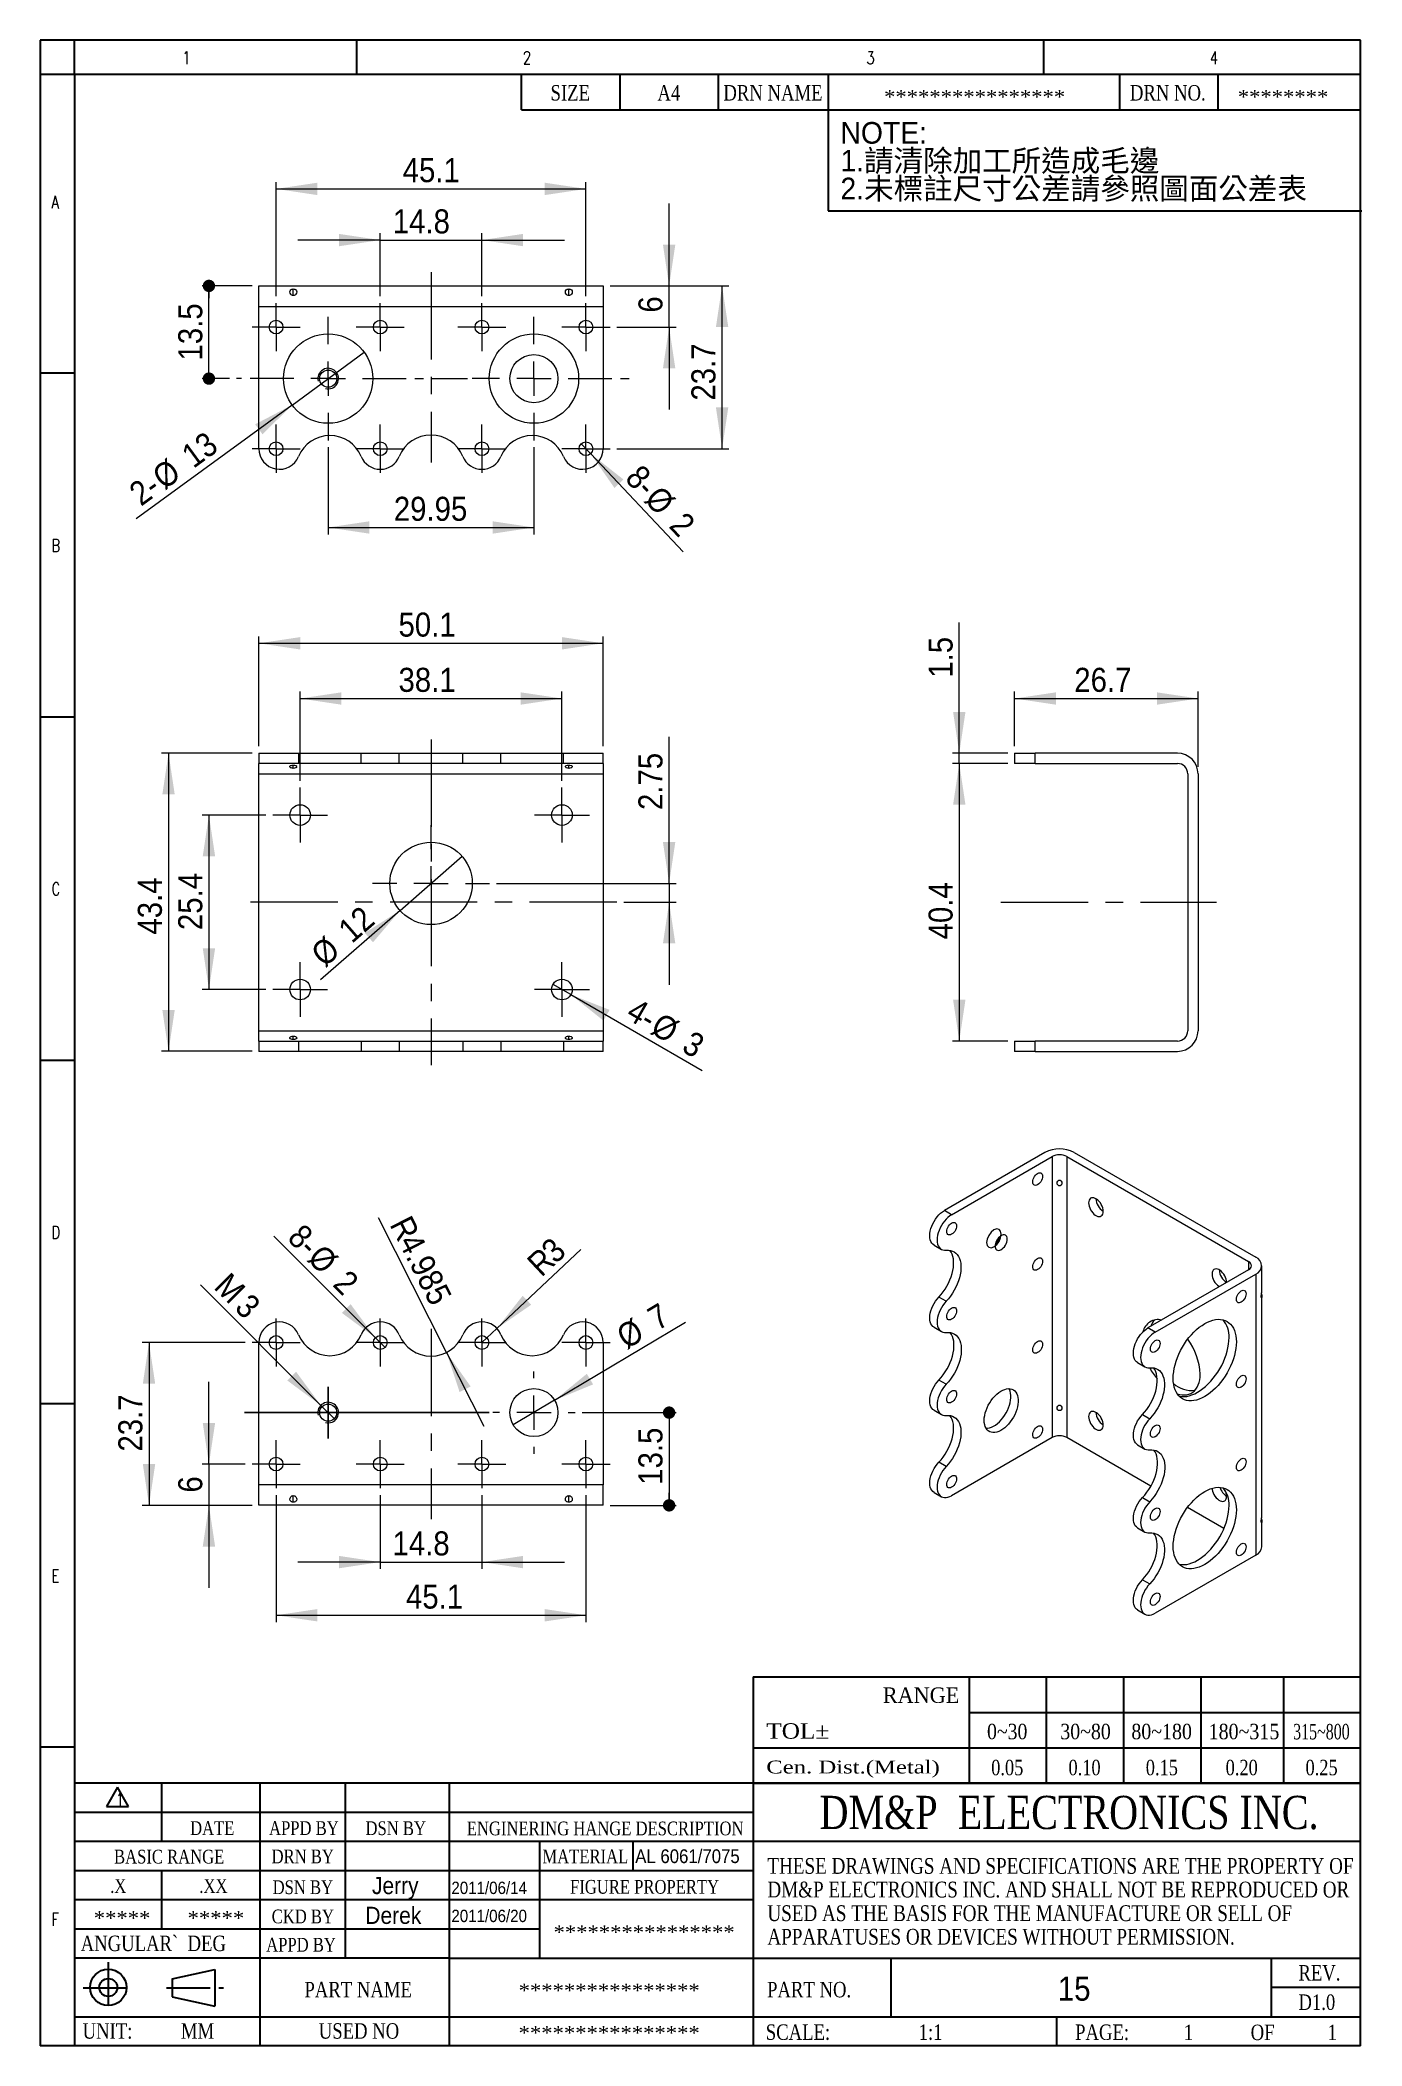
# Model space of a CAD drawing. Header units: millimetres. Extents: x 10 to 202, y 2 to 295.
import ezdxf

# ---------------------------------------------------------------- set-up
doc = ezdxf.new("R2010")
doc.units = ezdxf.units.MM
doc.linetypes.add('CENTER', pattern=[10.16, 6.35, -1.27, 1.27, -1.27])
doc.linetypes.add('CENTERX2', pattern=[20.32, 12.7, -2.54, 2.54, -2.54])
doc.layers.add('SLD-0', color=179, linetype='Continuous')
for name, color, linetype, lineweight in [('中心線2', 1, 'CENTER', 15), ('尺寸標柱線', 3, 'Continuous', 15), ('文字線性', 179, 'Continuous', 15)]:
    doc.layers.add(name, color=color, linetype=linetype, lineweight=lineweight)
doc.styles.add('SLDTEXTSTYLE0', font='GOTHIC.TTF', dxfattribs={"width": 0.913})
doc.styles.add('SLDTEXTSTYLE1', font='')
doc.styles.add('SLDTEXTSTYLE10', font='times.ttf', dxfattribs={"width": 1.26888})
doc.styles.add('SLDTEXTSTYLE11', font='times.ttf', dxfattribs={"width": 0.786331})
doc.styles.add('SLDTEXTSTYLE12', font='times.ttf', dxfattribs={"width": 0.8})
doc.styles.add('SLDTEXTSTYLE13', font='times.ttf', dxfattribs={"width": 1.090687})
doc.styles.add('SLDTEXTSTYLE14', font='txt_____.ttf', dxfattribs={"width": 0.75})
doc.styles.add('SLDTEXTSTYLE15', font='txt_____.ttf', dxfattribs={"width": 0.7})
doc.styles.add('SLDTEXTSTYLE2', font='', dxfattribs={"bigfont": 'bigfont'})
doc.styles.add('SLDTEXTSTYLE3', font='times.ttf', dxfattribs={"width": 0.950828})
doc.styles.add('SLDTEXTSTYLE4', font='times.ttf', dxfattribs={"width": 1.081739})
doc.styles.add('SLDTEXTSTYLE5', font='times.ttf', dxfattribs={"width": 0.846979})
doc.styles.add('SLDTEXTSTYLE6', font='times.ttf', dxfattribs={"width": 0.850598})
doc.styles.add('SLDTEXTSTYLE7', font='times.ttf', dxfattribs={"width": 0.853029})
doc.styles.add('SLDTEXTSTYLE8', font='times.ttf', dxfattribs={"width": 0.854773})
doc.styles.add('SLDTEXTSTYLE9', font='times.ttf', dxfattribs={"width": 0.683818})
doc.styles.get('SLDTEXTSTYLE1').set_extended_font_data('新細明體')
doc.styles.get('SLDTEXTSTYLE2').set_extended_font_data('新細明體')
doc.dimstyles.new('SLDDIMSTYLE0', dxfattribs={"dimtxt": 3.5, "dimasz": 6, "dimexe": 0, "dimexo": 0.0625, "dimgap": 0.875, "dimtad": 2, "dimdec": 1, "dimrnd": 1e-09, "dimzin": 12, "dimdsep": 46, "dimtxsty": 'SLDTEXTSTYLE0', "dimsah": 1, "dimcen": 0.09, "dimadec": 0, "dimazin": 0, "dimtfac": 1, "dimtdec": 1, "dimtofl": 0, "dimtmove": 0, "dimatfit": 3, "dimfxl": 0, "dimtolj": 1, "dimtzin": 12, "dimarcsym": 0})
doc.dimstyles.new('SLDDIMSTYLE1', dxfattribs={"dimtxt": 3.5, "dimasz": 6, "dimexe": 0, "dimexo": 0.0625, "dimgap": 0.875, "dimtad": 2, "dimrnd": 1e-09, "dimzin": 12, "dimdsep": 46, "dimtxsty": 'SLDTEXTSTYLE0', "dimsah": 1, "dimcen": 0.09, "dimadec": 0, "dimazin": 0, "dimtfac": 1, "dimtofl": 0, "dimtmove": 0, "dimatfit": 3, "dimfxl": 0, "dimtolj": 1, "dimtzin": 12, "dimarcsym": 0})
doc.dimstyles.new('SLDDIMSTYLE10', dxfattribs={"dimtxt": 3.5, "dimasz": 6, "dimexe": 0, "dimexo": 0.0625, "dimgap": 0.875, "dimtad": 2, "dimrnd": 1e-09, "dimzin": 12, "dimdsep": 46, "dimtxsty": 'SLDTEXTSTYLE0', "dimsah": 1, "dimcen": 0.09, "dimadec": 0, "dimazin": 0, "dimtfac": 1, "dimtofl": 0, "dimtmove": 0, "dimatfit": 3, "dimfxl": 0, "dimtolj": 1, "dimtzin": 12, "dimarcsym": 0})
doc.dimstyles.new('SLDDIMSTYLE2', dxfattribs={"dimtxt": 3.5, "dimasz": 6, "dimexe": 0, "dimexo": 0.0625, "dimgap": 0.875, "dimtad": 2, "dimrnd": 1e-09, "dimzin": 12, "dimdsep": 46, "dimtxsty": 'SLDTEXTSTYLE0', "dimsah": 1, "dimcen": 0.09, "dimadec": 0, "dimazin": 0, "dimtfac": 1, "dimtmove": 0, "dimatfit": 3, "dimfxl": 0, "dimtolj": 1, "dimtzin": 12, "dimarcsym": 0})
doc.dimstyles.new('SLDDIMSTYLE3', dxfattribs={"dimtxt": 3.5, "dimasz": 6, "dimexe": 0, "dimexo": 0.0625, "dimgap": 0.875, "dimtad": 2, "dimrnd": 1e-09, "dimzin": 12, "dimdsep": 46, "dimtxsty": 'SLDTEXTSTYLE0', "dimsah": 1, "dimcen": 0.09, "dimadec": 0, "dimazin": 0, "dimtfac": 1, "dimtmove": 0, "dimatfit": 3, "dimfxl": 0, "dimtolj": 1, "dimtzin": 12, "dimarcsym": 0})
doc.dimstyles.new('SLDDIMSTYLE4', dxfattribs={"dimtxt": 3.5, "dimasz": 6, "dimexe": 0, "dimexo": 0.0625, "dimgap": 0.875, "dimtad": 2, "dimdec": 1, "dimrnd": 1e-09, "dimzin": 12, "dimdsep": 46, "dimtxsty": 'SLDTEXTSTYLE0', "dimsah": 1, "dimcen": 0.09, "dimadec": 0, "dimazin": 0, "dimtfac": 1, "dimtdec": 1, "dimtofl": 0, "dimtmove": 0, "dimatfit": 3, "dimfxl": 0, "dimtolj": 1, "dimtzin": 12, "dimarcsym": 0})
doc.dimstyles.new('SLDDIMSTYLE5', dxfattribs={"dimtxt": 3.5, "dimasz": 6, "dimexe": 0, "dimexo": 0.0625, "dimgap": 0.875, "dimtad": 2, "dimdec": 1, "dimrnd": 1e-09, "dimzin": 12, "dimdsep": 46, "dimtxsty": 'SLDTEXTSTYLE0', "dimsah": 1, "dimcen": 0.09, "dimadec": 0, "dimazin": 0, "dimtfac": 1, "dimtofl": 0, "dimtmove": 0, "dimatfit": 3, "dimfxl": 0, "dimtolj": 1, "dimtzin": 12, "dimarcsym": 0})
doc.dimstyles.new('SLDDIMSTYLE6', dxfattribs={"dimtxt": 3.5, "dimasz": 1.8, "dimexe": 0, "dimexo": 0.0625, "dimgap": 0.875, "dimtad": 2, "dimdec": 1, "dimrnd": 1e-09, "dimzin": 12, "dimdsep": 46, "dimtxsty": 'SLDTEXTSTYLE0', "dimblk1": 'DOT', "dimblk2": 'DOT', "dimsah": 1, "dimcen": 0.09, "dimadec": 0, "dimazin": 0, "dimtfac": 1, "dimtdec": 1, "dimtofl": 0, "dimtmove": 0, "dimatfit": 3, "dimldrblk": 'DOT', "dimfxl": 0, "dimtolj": 1, "dimtzin": 12, "dimarcsym": 0})
doc.dimstyles.new('SLDDIMSTYLE7', dxfattribs={"dimtxt": 3.5, "dimasz": 6, "dimexe": 0, "dimexo": 0.0625, "dimgap": 0.875, "dimtad": 2, "dimrnd": 1e-09, "dimzin": 12, "dimdsep": 46, "dimtxsty": 'SLDTEXTSTYLE0', "dimsah": 1, "dimcen": 0.09, "dimadec": 0, "dimazin": 0, "dimtfac": 1, "dimtmove": 0, "dimatfit": 3, "dimfxl": 0, "dimtolj": 1, "dimtzin": 12, "dimarcsym": 0})
doc.dimstyles.new('SLDDIMSTYLE8', dxfattribs={"dimtxt": 3.5, "dimasz": 6, "dimexe": 0, "dimexo": 0.0625, "dimgap": 0.875, "dimtad": 2, "dimrnd": 1e-09, "dimzin": 12, "dimdsep": 46, "dimtxsty": 'SLDTEXTSTYLE0', "dimsah": 1, "dimcen": 0.09, "dimadec": 0, "dimazin": 0, "dimtfac": 1, "dimtofl": 0, "dimtmove": 0, "dimatfit": 3, "dimfxl": 0, "dimtolj": 1, "dimtzin": 12, "dimarcsym": 0})
doc.dimstyles.new('SLDDIMSTYLE9', dxfattribs={"dimtxt": 3.5, "dimasz": 6, "dimexe": 0, "dimexo": 0.0625, "dimgap": 0.875, "dimtad": 2, "dimrnd": 1e-09, "dimzin": 12, "dimdsep": 46, "dimtxsty": 'SLDTEXTSTYLE0', "dimsah": 1, "dimcen": 0.09, "dimadec": 0, "dimazin": 0, "dimtfac": 1, "dimtofl": 0, "dimtmove": 1, "dimatfit": 3, "dimfxl": 0, "dimtolj": 1, "dimtzin": 12, "dimarcsym": 0})

msp = doc.modelspace()

# ---------------------------------------------------------------- texts
at = {"layer": 'SLD-0', "color": 7, "attachment_point": 1}
for s, insert, char_height, style in [('1', (30.683, 292.852), 1.852, 'SLDTEXTSTYLE14'), ('2', (80.267, 292.852), 1.852, 'SLDTEXTSTYLE14'), ('3', (130.267, 292.852), 1.852, 'SLDTEXTSTYLE14'), ('4', (180.267, 292.852), 1.852, 'SLDTEXTSTYLE14'), ('SIZE', (84.292, 287.956), 2.25, 'SLDTEXTSTYLE12'), ('A4', (99.849, 287.956), 2.25, 'SLDTEXTSTYLE12'), ('DRN NAME', (109.447, 287.956), 2.25, 'SLDTEXTSTYLE12'), ('****************', (132.836, 287.246), 2, 'SLDTEXTSTYLE13'), ('DRN NO.', (168.619, 287.956), 2.25, 'SLDTEXTSTYLE12'), ('********', (184.314, 287.246), 2, 'SLDTEXTSTYLE13'), ('A', (11.667, 271.852), 1.852, 'SLDTEXTSTYLE14'), ('B', (11.667, 221.852), 1.852, 'SLDTEXTSTYLE14'), ('C', (11.667, 171.852), 1.852, 'SLDTEXTSTYLE14'), ('D', (11.667, 121.852), 1.852, 'SLDTEXTSTYLE14'), ('E', (11.667, 71.852), 1.852, 'SLDTEXTSTYLE14'), ('RANGE', (132.652, 54.684), 2.25, 'SLDTEXTSTYLE3'), ('TOL±', (115.692, 49.471), 2.25, 'SLDTEXTSTYLE4'), ('0~30', (147.819, 49.39), 2.25, 'SLDTEXTSTYLE5'), ('30~80', (158.486, 49.39), 2.25, 'SLDTEXTSTYLE6'), ('80~180', (168.825, 49.39), 2.25, 'SLDTEXTSTYLE7'), ('180~315', (180.075, 49.39), 2.25, 'SLDTEXTSTYLE8'), ('315~800', (192.375, 49.371), 2.25, 'SLDTEXTSTYLE9'), ('Cen. Dist.(Metal)', (115.692, 44.034), 1.875, 'SLDTEXTSTYLE10'), ('0.05', (148.425, 44.147), 2.25, 'SLDTEXTSTYLE11'), ('0.10', (159.675, 44.147), 2.25, 'SLDTEXTSTYLE11'), ('0.15', (170.925, 44.147), 2.25, 'SLDTEXTSTYLE11'), ('0.20', (182.55, 44.147), 2.25, 'SLDTEXTSTYLE11'), ('0.25', (194.175, 44.147), 2.25, 'SLDTEXTSTYLE11'), ('1', (21.068, 39.252), 1.8, 'SLDTEXTSTYLE15'), ('DM&P  ELECTRONICS INC.', (123.441, 38.903), 4.83, 'SLDTEXTSTYLE12'), ('DATE', (31.828, 35.206), 2, 'SLDTEXTSTYLE12'), ('APPD BY', (43.321, 35.206), 2, 'SLDTEXTSTYLE12'), ('DSN BY', (57.36, 35.19), 2, 'SLDTEXTSTYLE12'), ('ENGINERING HANGE DESCRIPTION', (72.1, 35.155), 2, 'SLDTEXTSTYLE12'), ('BASIC RANGE', (20.757, 31.05), 2, 'SLDTEXTSTYLE12'), ('DRN BY', (43.687, 31.081), 2, 'SLDTEXTSTYLE12'), ('MATERIAL', (83.109, 31.081), 2, 'SLDTEXTSTYLE12'), ('.X', (20.197, 26.77), 2, 'SLDTEXTSTYLE12'), ('.XX', (33.175, 26.77), 2, 'SLDTEXTSTYLE12'), ('DSN BY', (43.841, 26.595), 2, 'SLDTEXTSTYLE12'), ('FIGURE PROPERTY', (87.129, 26.655), 2, 'SLDTEXTSTYLE12'), ('F', (11.667, 21.852), 1.852, 'SLDTEXTSTYLE14'), ('*****', (17.803, 22.113), 2, 'SLDTEXTSTYLE13'), ('*****', (31.466, 22.113), 2, 'SLDTEXTSTYLE13'), ('CKD BY', (43.705, 22.345), 2, 'SLDTEXTSTYLE12'), ('ANGULAR`  DEG', (15.904, 18.549), 2.25, 'SLDTEXTSTYLE12'), ('APPD BY', (42.905, 18.224), 2, 'SLDTEXTSTYLE12'), ('****************', (84.726, 20.037), 2, 'SLDTEXTSTYLE13'), ('PART NAME', (48.472, 11.819), 2.25, 'SLDTEXTSTYLE12'), ('PART NO.', (115.806, 11.819), 2.25, 'SLDTEXTSTYLE12'), ('REV.', (193.141, 14.264), 2.25, 'SLDTEXTSTYLE12'), ('****************', (79.645, 11.569), 2, 'SLDTEXTSTYLE13'), ('D1.0', (193.141, 9.988), 2.25, 'SLDTEXTSTYLE12'), ('UNIT:', (16.182, 5.8), 2.25, 'SLDTEXTSTYLE12'), ('MM', (30.495, 5.8), 2.25, 'SLDTEXTSTYLE12'), ('USED NO', (50.554, 5.8), 2.25, 'SLDTEXTSTYLE12'), ('****************', (79.645, 5.379), 2, 'SLDTEXTSTYLE13'), ('SCALE:', (115.619, 5.629), 2.25, 'SLDTEXTSTYLE12'), ('1:1', (137.865, 5.629), 2.25, 'SLDTEXTSTYLE12'), ('PAGE:', (160.637, 5.616), 2.25, 'SLDTEXTSTYLE12'), ('1', (176.458, 5.594), 2.25, 'SLDTEXTSTYLE12'), ('OF', (186.19, 5.594), 2.25, 'SLDTEXTSTYLE12'), ('1', (197.394, 5.594), 2.25, 'SLDTEXTSTYLE12')]:
    msp.add_mtext(s, dxfattribs=dict(at, insert=insert, char_height=char_height, style=style))
at = {"layer": '文字線性', "color": 5, "attachment_point": 1, "style": 'SLDTEXTSTYLE0'}
for s, insert, char_height in [('AL 6061/7075', (96.615, 31.113), 2), ('Jerry', (58.301, 27.096), 2.5), ('2011/06/14', (69.859, 26.407), 1.8), ('Derek', (57.341, 22.754), 2.5), ('2011/06/20', (69.859, 22.325), 1.8), ('15', (158.129, 12.583), 3.5)]:
    msp.add_mtext(s, dxfattribs=dict(at, insert=insert, char_height=char_height))

# ---------------------------------------------------------------- blocks, each defined once
blk = doc.blocks.new('SW_NOTE_0')
at = {"layer": '文字線性', "color": 0, "char_height": 3.5, "attachment_point": 1}
for s, insert, style in [('NOTE:', (0, 4.37), 'SLDTEXTSTYLE1'), ('1.請清除加工所造成毛邊', (0, -0.13), 'SLDTEXTSTYLE2'), ('2.未標註尺寸公差請參照圖面公差表', (0, -4.63), 'SLDTEXTSTYLE2')]:
    blk.add_mtext(s, dxfattribs=dict(at, insert=insert, style=style))
blk = doc.blocks.new('SW_NOTE_1')
at = {"layer": 'SLD-0', "color": 0, "char_height": 2.3, "attachment_point": 1, "style": 'SLDTEXTSTYLE12'}
for s, insert in [('THESE DRAWINGS AND SPECIFICATIONS ARE THE PROPERTY OF', (0, 3.02)), ('DM&P ELECTRONICS INC. AND SHALL NOT BE REPRODUCED OR ', (0, -0.42)), ('USED AS THE BASIS FOR THE MANUFACTURE OR SELL OF ', (0, -3.86)), ('APPARATUSES OR DEVICES WITHOUT PERMISSION.', (0, -7.29))]:
    blk.add_mtext(s, dxfattribs=dict(at, insert=insert))
blk = doc.blocks.new('*D3')
at = {"layer": '尺寸標柱線', "color": 5}
for p, q in [((47.85, 186.69), (47.85, 199.65)), ((47.85, 198.65), (85.95, 198.65)), ((85.95, 186.69), (85.95, 199.65))]:
    blk.add_line(p, q, dxfattribs=at)
for points in [[(47.85, 198.65), (53.85, 197.75), (53.85, 199.55)], [(85.95, 198.65), (79.95, 199.55), (79.95, 197.75)]]:
    blk.add_solid(points, dxfattribs=at)
at = {"layer": '尺寸標柱線', "color": 5, "insert": (62.16, 203.12), "char_height": 3.5, "attachment_point": 1, "style": 'SLDTEXTSTYLE0'}
blk.add_mtext('38.1', dxfattribs=at)
blk = doc.blocks.new('*D4')
at = {"layer": '尺寸標柱線', "color": 5}
for p, q in [((41.85, 191.69), (41.85, 207.69)), ((91.95, 191.69), (91.95, 207.69)), ((41.85, 206.69), (91.95, 206.69))]:
    blk.add_line(p, q, dxfattribs=at)
for points in [[(41.85, 206.69), (47.85, 205.79), (47.85, 207.59)], [(91.95, 206.69), (85.95, 207.59), (85.95, 205.79)]]:
    blk.add_solid(points, dxfattribs=at)
at = {"layer": '尺寸標柱線', "color": 5, "insert": (62.16, 211.16), "char_height": 3.5, "attachment_point": 1, "style": 'SLDTEXTSTYLE0'}
blk.add_mtext('50.1', dxfattribs=at)
blk = doc.blocks.new('*D5')
at = {"layer": '尺寸標柱線', "color": 5}
for p, q in [((42.85, 181.69), (33.57, 181.69)), ((34.57, 181.69), (34.57, 156.29)), ((42.85, 156.29), (33.57, 156.29))]:
    blk.add_line(p, q, dxfattribs=at)
for points in [[(34.57, 181.69), (33.67, 175.69), (35.47, 175.69)], [(34.57, 156.29), (35.47, 162.29), (33.67, 162.29)]]:
    blk.add_solid(points, dxfattribs=at)
at = {"layer": '尺寸標柱線', "color": 5, "insert": (30.1, 164.94), "char_height": 3.5, "attachment_point": 1, "rotation": 90, "style": 'SLDTEXTSTYLE0'}
blk.add_mtext('25.4', dxfattribs=at)
blk = doc.blocks.new('*D6')
at = {"layer": '尺寸標柱線', "color": 5}
for p, q in [((40.85, 190.69), (27.69, 190.69)), ((28.69, 190.69), (28.69, 147.29)), ((40.85, 147.29), (27.69, 147.29))]:
    blk.add_line(p, q, dxfattribs=at)
for points in [[(28.69, 190.69), (27.79, 184.69), (29.59, 184.69)], [(28.69, 147.29), (29.59, 153.29), (27.79, 153.29)]]:
    blk.add_solid(points, dxfattribs=at)
at = {"layer": '尺寸標柱線', "color": 5, "insert": (24.22, 164.28), "char_height": 3.5, "attachment_point": 1, "rotation": 90, "style": 'SLDTEXTSTYLE0'}
blk.add_mtext('43.4', dxfattribs=at)
blk = doc.blocks.new('*D7')
at = {"layer": '尺寸標柱線', "color": 5}
for p, q in [((101.55, 171.74), (101.55, 193.05)), ((76.4, 171.74), (102.55, 171.74)), ((101.55, 171.74), (101.55, 168.99)), ((94.95, 168.99), (102.55, 168.99)), ((101.55, 168.99), (101.55, 156.99))]:
    blk.add_line(p, q, dxfattribs=at)
for points in [[(101.55, 171.74), (102.45, 177.74), (100.65, 177.74)], [(101.55, 168.99), (100.65, 162.99), (102.45, 162.99)]]:
    blk.add_solid(points, dxfattribs=at)
at = {"layer": '尺寸標柱線', "color": 5, "insert": (97.08, 182.42), "char_height": 3.5, "attachment_point": 1, "rotation": 90, "style": 'SLDTEXTSTYLE0'}
blk.add_mtext('2.75', dxfattribs=at)
blk = doc.blocks.new('*D8')
at = {"layer": '尺寸標柱線', "color": 5}
for q in [(84.65, 157.04), (106.36, 144.5)]:
    blk.add_line((87.25, 155.54), q, dxfattribs=at)
blk.add_solid([(87.25, 155.54), (91.99, 151.76), (92.89, 153.32)], dxfattribs=at)
at = {"layer": '尺寸標柱線', "color": 5, "char_height": 3.5, "attachment_point": 1, "rotation": 330, "style": 'SLDTEXTSTYLE0'}
for s, insert in [('4-', (96.84, 155.18)), ('%%c', (100.39, 153.06)), ('3', (104.96, 150.42))]:
    blk.add_mtext(s, dxfattribs=dict(at, insert=insert))
blk = doc.blocks.new('*D9')
at = {"layer": '尺寸標柱線', "color": 5}
for q in [(71.42, 175.68), (50.81, 157.68)]:
    blk.add_line((62.38, 167.79), q, dxfattribs=at)
blk.add_solid([(62.38, 167.79), (57.27, 164.52), (58.45, 163.16)], dxfattribs=at)
at = {"layer": '尺寸標柱線', "color": 5, "char_height": 3.5, "attachment_point": 1, "rotation": 41.1494, "style": 'SLDTEXTSTYLE0'}
for s, insert in [('12', (53.07, 165.53)), ('%%c', (49.1, 162.05))]:
    blk.add_mtext(s, dxfattribs=dict(at, insert=insert))
blk = doc.blocks.new('SW_CENTERMARKSYMBOL_0')
at = {"layer": '中心線2', "color": 0}
for p, q in [((0, 5), (0, 8.5)), ((-5, 0), (-8.5, 0)), ((0, 0), (-2.5, 0)), ((0, 0), (0, 2.5)), ((0, 0), (0, -2.5)), ((0, 0), (2.5, 0)), ((5, 0), (8.5, 0)), ((0, -5), (0, -8.5))]:
    blk.add_line(p, q, dxfattribs=at)
blk = doc.blocks.new('SW_CENTERMARKSYMBOL_1')
at = {"layer": '中心線2', "color": 0}
for p, q in [((0, 2.5), (0, 4)), ((0, 0), (-2.5, 0)), ((0, 0), (0, 2.5)), ((0, 0), (0, -2.5)), ((0, 0), (2.5, 0)), ((2.5, 0), (4, 0)), ((-2.5, 0), (-4, 0)), ((0, -2.5), (0, -4))]:
    blk.add_line(p, q, dxfattribs=at)
blk = doc.blocks.new('SW_CENTERMARKSYMBOL_2')
at = {"layer": '中心線2', "color": 0}
for p, q in [((0, 2.5), (0, 4)), ((0, 0), (-2.5, 0)), ((0, 0), (0, 2.5)), ((0, 0), (0, -2.5)), ((0, 0), (2.5, 0)), ((2.5, 0), (4, 0)), ((-2.5, 0), (-4, 0)), ((0, -2.5), (0, -4))]:
    blk.add_line(p, q, dxfattribs=at)
blk = doc.blocks.new('SW_CENTERMARKSYMBOL_3')
at = {"layer": '中心線2', "color": 0}
for p, q in [((0, 2.5), (0, 4)), ((-2.5, 0), (-4, 0)), ((0, 0), (-2.5, 0)), ((0, 0), (0, 2.5)), ((0, 0), (0, -2.5)), ((0, 0), (2.5, 0)), ((2.5, 0), (4, 0)), ((0, -2.5), (0, -4))]:
    blk.add_line(p, q, dxfattribs=at)
blk = doc.blocks.new('SW_CENTERMARKSYMBOL_4')
at = {"layer": '中心線2', "color": 0}
for p, q in [((0, 2.5), (0, 4)), ((-2.5, 0), (-4, 0)), ((0, 0), (-2.5, 0)), ((0, 0), (0, 2.5)), ((0, 0), (0, -2.5)), ((0, 0), (2.5, 0)), ((2.5, 0), (4, 0)), ((0, -2.5), (0, -4))]:
    blk.add_line(p, q, dxfattribs=at)
blk = doc.blocks.new('SW_CENTERMARKSYMBOL_5')
at = {"layer": '中心線2', "color": 0}
for p, q in [((0, 5), (0, 8.5)), ((-5, 0), (-8.5, 0)), ((0, 0), (-2.5, 0)), ((0, 0), (0, 2.5)), ((0, 0), (0, -2.5)), ((0, 0), (2.5, 0)), ((5, 0), (8.5, 0)), ((0, -5), (0, -8.5))]:
    blk.add_line(p, q, dxfattribs=at)
blk = doc.blocks.new('SW_CENTERMARKSYMBOL_6')
at = {"layer": '中心線2', "color": 0}
for p, q in [((0, 2.5), (0, 4)), ((0, 0), (-2.5, 0)), ((0, 0), (0, 2.5)), ((0, 0), (0, -2.5)), ((0, 0), (2.5, 0)), ((2.5, 0), (4, 0)), ((-2.5, 0), (-4, 0)), ((0, -2.5), (0, -4))]:
    blk.add_line(p, q, dxfattribs=at)
blk = doc.blocks.new('SW_CENTERMARKSYMBOL_7')
at = {"layer": '中心線2', "color": 0}
for p, q in [((0, 2.5), (0, 4)), ((0, 0), (-2.5, 0)), ((0, 0), (0, 2.5)), ((0, 0), (0, -2.5)), ((0, 0), (2.5, 0)), ((2.5, 0), (4, 0)), ((-2.5, 0), (-4, 0)), ((0, -2.5), (0, -4))]:
    blk.add_line(p, q, dxfattribs=at)
blk = doc.blocks.new('SW_CENTERMARKSYMBOL_8')
at = {"layer": '中心線2', "color": 0}
for p, q in [((0, 2.5), (0, 4)), ((-2.5, 0), (-4, 0)), ((0, 0), (-2.5, 0)), ((0, 0), (0, 2.5)), ((0, 0), (0, -2.5)), ((0, 0), (2.5, 0)), ((2.5, 0), (4, 0)), ((0, -2.5), (0, -4))]:
    blk.add_line(p, q, dxfattribs=at)
blk = doc.blocks.new('SW_CENTERMARKSYMBOL_9')
at = {"layer": '中心線2', "color": 0}
for p, q in [((0, 2.5), (0, 4)), ((-2.5, 0), (-4, 0)), ((0, 0), (-2.5, 0)), ((0, 0), (0, 2.5)), ((0, 0), (0, -2.5)), ((0, 0), (2.5, 0)), ((2.5, 0), (4, 0)), ((0, -2.5), (0, -4))]:
    blk.add_line(p, q, dxfattribs=at)
blk = doc.blocks.new('*D20')
at = {"layer": '尺寸標柱線', "color": 5}
for p, q in [((59.5, 82.69), (59.5, 71.93)), ((74.3, 82.69), (74.3, 71.93)), ((59.5, 72.93), (47.5, 72.93)), ((59.5, 72.93), (74.3, 72.93)), ((74.3, 72.93), (86.3, 72.93))]:
    blk.add_line(p, q, dxfattribs=at)
for points in [[(59.5, 72.93), (53.5, 73.83), (53.5, 72.03)], [(74.3, 72.93), (80.3, 72.03), (80.3, 73.83)]]:
    blk.add_solid(points, dxfattribs=at)
at = {"layer": '尺寸標柱線', "color": 5, "insert": (61.29, 77.4), "char_height": 3.5, "attachment_point": 1, "style": 'SLDTEXTSTYLE0'}
blk.add_mtext('14.8', dxfattribs=at)
blk = doc.blocks.new('*D21')
at = {"layer": '尺寸標柱線', "color": 5}
for p, q in [((44.35, 82.69), (44.35, 64.19)), ((89.45, 82.69), (89.45, 64.19)), ((44.35, 65.19), (89.45, 65.19))]:
    blk.add_line(p, q, dxfattribs=at)
for points in [[(44.35, 65.19), (50.35, 64.29), (50.35, 66.09)], [(89.45, 65.19), (83.45, 66.09), (83.45, 64.29)]]:
    blk.add_solid(points, dxfattribs=at)
at = {"layer": '尺寸標柱線', "color": 5, "insert": (63.25, 69.66), "char_height": 3.5, "attachment_point": 1, "style": 'SLDTEXTSTYLE0'}
blk.add_mtext('45.1', dxfattribs=at)
blk = doc.blocks.new('*D22')
at = {"layer": '尺寸標柱線', "color": 5}
for p, q in [((34.57, 87.19), (34.57, 99.19)), ((39.85, 87.19), (33.57, 87.19)), ((34.57, 87.19), (34.57, 81.19)), ((40.85, 81.19), (33.57, 81.19)), ((34.57, 81.19), (34.57, 69.19))]:
    blk.add_line(p, q, dxfattribs=at)
for points in [[(34.57, 87.19), (35.47, 93.19), (33.67, 93.19)], [(34.57, 81.19), (33.67, 75.19), (35.47, 75.19)]]:
    blk.add_solid(points, dxfattribs=at)
at = {"layer": '尺寸標柱線', "color": 5, "insert": (30.1, 83.05), "char_height": 3.5, "attachment_point": 1, "rotation": 90, "style": 'SLDTEXTSTYLE0'}
blk.add_mtext('6', dxfattribs=at)
blk = doc.blocks.new('*D23')
at = {"layer": '尺寸標柱線', "color": 5}
for p, q in [((39.85, 104.89), (24.85, 104.89)), ((25.85, 104.89), (25.85, 81.19)), ((40.85, 81.19), (24.85, 81.19))]:
    blk.add_line(p, q, dxfattribs=at)
for points in [[(25.85, 104.89), (24.95, 98.89), (26.75, 98.89)], [(25.85, 81.19), (26.75, 87.19), (24.95, 87.19)]]:
    blk.add_solid(points, dxfattribs=at)
at = {"layer": '尺寸標柱線', "color": 5, "insert": (21.38, 89.02), "char_height": 3.5, "attachment_point": 1, "rotation": 90, "style": 'SLDTEXTSTYLE0'}
blk.add_mtext('23.7', dxfattribs=at)
blk = doc.blocks.new('_DOT')
at = {"color": 0, "linetype": 'ByBlock', "lineweight": -2}
blk.add_line((-0.5, 0), (-1, 0), dxfattribs=at)
at = {"color": 0, "linetype": 'ByBlock', "const_width": 0.5}
blk.add_lwpolyline([(-0.25, 0, 1), (0.25, 0, 1)], format="xyb", close=True, dxfattribs=at)
blk = doc.blocks.new('*D25')
at = {"layer": '尺寸標柱線', "color": 5}
for p, q in [((88.87, 94.69), (102.55, 94.69)), ((101.55, 94.69), (101.55, 81.19)), ((92.95, 81.19), (102.55, 81.19))]:
    blk.add_line(p, q, dxfattribs=at)
at = {"layer": '尺寸標柱線', "color": 5, "xscale": 1.8, "yscale": 1.8}
for p, rotation in [((101.55, 94.69, 11.67), 90.0000000000004), ((101.55, 81.19, 11.67), 270.0000000000004)]:
    blk.add_blockref('_DOT', p, dxfattribs=dict(at, rotation=rotation))
at = {"layer": '尺寸標柱線', "color": 5, "insert": (97.08, 84.19), "char_height": 3.5, "attachment_point": 1, "rotation": 90, "style": 'SLDTEXTSTYLE0'}
blk.add_mtext('13.5', dxfattribs=at)
blk = doc.blocks.new('*D26')
at = {"layer": '尺寸標柱線', "color": 5}
for q in [(103.93, 107.88), (78.87, 92.9)]:
    blk.add_line((84.88, 96.49), q, dxfattribs=at)
blk.add_solid([(84.88, 96.49), (90.49, 98.8), (89.57, 100.34)], dxfattribs=at)
at = {"layer": '尺寸標柱線', "color": 5, "char_height": 3.5, "attachment_point": 1, "rotation": 30.8768, "style": 'SLDTEXTSTYLE0'}
for s, insert in [('%%c', (93.54, 106.85)), ('7', (98.07, 109.56))]:
    blk.add_mtext(s, dxfattribs=dict(at, insert=insert))
blk = doc.blocks.new('*D27')
at = {"layer": '尺寸標柱線', "color": 5}
for q in [(33.34, 113.28), (52.98, 93.63)]:
    blk.add_line((50.86, 95.75), q, dxfattribs=at)
blk.add_solid([(50.86, 95.75), (47.26, 100.63), (45.98, 99.36)], dxfattribs=at)
at = {"layer": '尺寸標柱線', "color": 5, "char_height": 3.5, "attachment_point": 1, "rotation": 315, "style": 'SLDTEXTSTYLE0'}
for s, insert in [('M', (37.61, 115.3)), ('3', (40.64, 112.27))]:
    blk.add_mtext(s, dxfattribs=dict(at, insert=insert))
blk = doc.blocks.new('*D28')
at = {"layer": '尺寸標柱線', "color": 5}
for q in [(88.72, 118.43), (74.3, 104.89)]:
    blk.add_line((76.49, 106.95), q, dxfattribs=at)
blk.add_solid([(76.49, 106.95), (81.48, 110.4), (80.24, 111.71)], dxfattribs=at)
at = {"layer": '尺寸標柱線', "color": 5, "char_height": 3.5, "attachment_point": 1, "rotation": 43.1853, "style": 'SLDTEXTSTYLE0'}
for s, insert in [('3', (82.64, 118.8)), ('R', (80.58, 116.86))]:
    blk.add_mtext(s, dxfattribs=dict(at, insert=insert))
blk = doc.blocks.new('*D29')
at = {"layer": '尺寸標柱線', "color": 5}
for q in [(59.23, 123.06), (74.56, 92.74)]:
    blk.add_line((69.15, 103.45), q, dxfattribs=at)
blk.add_solid([(69.15, 103.45), (71.05, 97.68), (72.66, 98.5)], dxfattribs=at)
at = {"layer": '尺寸標柱線', "color": 5, "char_height": 3.5, "attachment_point": 1, "rotation": 296.8171, "style": 'SLDTEXTSTYLE0'}
for s, insert in [('R', (63.94, 123.66)), ('4.985', (65.22, 121.13))]:
    blk.add_mtext(s, dxfattribs=dict(at, insert=insert))
blk = doc.blocks.new('*D30')
at = {"layer": '尺寸標柱線', "color": 5}
for q in [(44.03, 120.37), (60.21, 104.19)]:
    blk.add_line((58.79, 105.6), q, dxfattribs=at)
blk.add_solid([(58.79, 105.6), (55.19, 110.48), (53.91, 109.21)], dxfattribs=at)
at = {"layer": '尺寸標柱線', "color": 5, "char_height": 3.5, "attachment_point": 1, "rotation": 315, "style": 'SLDTEXTSTYLE0'}
for s, insert in [('8-', (48.31, 122.41)), ('%%c', (51.2, 119.45)), ('2', (54.93, 115.71))]:
    blk.add_mtext(s, dxfattribs=dict(at, insert=insert))
blk = doc.blocks.new('SW_CENTERMARKSYMBOL_10')
at = {"layer": '中心線2', "color": 0}
for p, q in [((0, 5), (0, 6)), ((-5, 0), (-6, 0)), ((0, 0), (-2.5, 0)), ((0, 0), (0, 2.5)), ((0, 0), (0, -2.5)), ((0, 0), (2.5, 0)), ((5, 0), (6, 0)), ((0, -5), (0, -6))]:
    blk.add_line(p, q, dxfattribs=at)
blk = doc.blocks.new('SW_CENTERMARKSYMBOL_11')
at = {"layer": '中心線2', "color": 0}
for p, q in [((0, 2.5), (0, 3.5)), ((-2.5, 0), (-3.5, 0)), ((0, 0), (-2.5, 0)), ((0, 0), (0, 2.5)), ((0, 0), (0, -2.5)), ((0, 0), (2.5, 0)), ((2.5, 0), (3.5, 0)), ((0, -2.5), (0, -3.5))]:
    blk.add_line(p, q, dxfattribs=at)
blk = doc.blocks.new('SW_CENTERMARKSYMBOL_12')
at = {"layer": '中心線2', "color": 0}
for p, q in [((0, 2.5), (0, 3.5)), ((-2.5, 0), (-3.5, 0)), ((0, 0), (-2.5, 0)), ((0, 0), (0, 2.5)), ((0, 0), (0, -2.5)), ((0, 0), (2.5, 0)), ((2.5, 0), (3.5, 0)), ((0, -2.5), (0, -3.5))]:
    blk.add_line(p, q, dxfattribs=at)
blk = doc.blocks.new('SW_CENTERMARKSYMBOL_13')
at = {"layer": '中心線2', "color": 0}
for p, q in [((0, 2.5), (0, 3.5)), ((-2.5, 0), (-3.5, 0)), ((0, 0), (-2.5, 0)), ((0, 0), (0, 2.5)), ((0, 0), (0, -2.5)), ((0, 0), (2.5, 0)), ((2.5, 0), (3.5, 0)), ((0, -2.5), (0, -3.5))]:
    blk.add_line(p, q, dxfattribs=at)
blk = doc.blocks.new('SW_CENTERMARKSYMBOL_14')
at = {"layer": '中心線2', "color": 0}
for p, q in [((0, 2.5), (0, 3.5)), ((-2.5, 0), (-3.5, 0)), ((0, 0), (-2.5, 0)), ((0, 0), (0, 2.5)), ((0, 0), (0, -2.5)), ((0, 0), (2.5, 0)), ((2.5, 0), (3.5, 0)), ((0, -2.5), (0, -3.5))]:
    blk.add_line(p, q, dxfattribs=at)
blk = doc.blocks.new('SW_CENTERMARKSYMBOL_15')
at = {"layer": '中心線2', "color": 0}
for p, q in [((0, 2.5), (0, 3.5)), ((-2.5, 0), (-3.5, 0)), ((0, 0), (-2.5, 0)), ((0, 0), (0, 2.5)), ((0, 0), (0, -2.5)), ((0, 0), (2.5, 0)), ((2.5, 0), (3.5, 0)), ((0, -2.5), (0, -3.5))]:
    blk.add_line(p, q, dxfattribs=at)
blk = doc.blocks.new('SW_CENTERMARKSYMBOL_16')
at = {"layer": '中心線2', "color": 0}
for p, q in [((0, 2.5), (0, 3.5)), ((-2.5, 0), (-3.5, 0)), ((0, 0), (-2.5, 0)), ((0, 0), (0, 2.5)), ((0, 0), (0, -2.5)), ((0, 0), (2.5, 0)), ((2.5, 0), (3.5, 0)), ((0, -2.5), (0, -3.5))]:
    blk.add_line(p, q, dxfattribs=at)
blk = doc.blocks.new('SW_CENTERMARKSYMBOL_17')
at = {"layer": '中心線2', "color": 0}
for p, q in [((0, 2.5), (0, 3.5)), ((-2.5, 0), (-3.5, 0)), ((0, 0), (-2.5, 0)), ((0, 0), (0, 2.5)), ((0, 0), (0, -2.5)), ((0, 0), (2.5, 0)), ((2.5, 0), (3.5, 0)), ((0, -2.5), (0, -3.5))]:
    blk.add_line(p, q, dxfattribs=at)
blk = doc.blocks.new('SW_CENTERMARKSYMBOL_18')
at = {"layer": '中心線2', "color": 0}
for p, q in [((0, 2.5), (0, 3.5)), ((-2.5, 0), (-3.5, 0)), ((0, 0), (-2.5, 0)), ((0, 0), (0, 2.5)), ((0, 0), (0, -2.5)), ((0, 0), (2.5, 0)), ((2.5, 0), (3.5, 0)), ((0, -2.5), (0, -3.5))]:
    blk.add_line(p, q, dxfattribs=at)
blk = doc.blocks.new('SW_CENTERMARKSYMBOL_19')
at = {"layer": 'SLD-0', "color": 0}
for p, q in [((0, 2.5), (0, 3.75)), ((-2.5, 0), (-12.16, 0)), ((0, 0), (-2.5, 0)), ((0, 0), (0, 2.5)), ((0, 0), (0, -2.5)), ((0, 0), (2.5, 0)), ((2.5, 0), (23.41, 0)), ((0, -2.5), (0, -3.75))]:
    blk.add_line(p, q, dxfattribs=at)
blk = doc.blocks.new('*D41')
at = {"layer": '尺寸標柱線', "color": 5}
for p, q in [((51.92, 235.22), (51.92, 222.55)), ((81.87, 235.22), (81.87, 222.55)), ((51.92, 223.55), (81.87, 223.55))]:
    blk.add_line(p, q, dxfattribs=at)
for points in [[(51.92, 223.55), (57.92, 222.65), (57.92, 224.45)], [(81.87, 223.55), (75.87, 224.45), (75.87, 222.65)]]:
    blk.add_solid(points, dxfattribs=at)
at = {"layer": '尺寸標柱線', "color": 5, "insert": (61.48, 228.02), "char_height": 3.5, "attachment_point": 1, "style": 'SLDTEXTSTYLE0'}
blk.add_mtext('29.95', dxfattribs=at)
blk = doc.blocks.new('*D42')
at = {"layer": '尺寸標柱線', "color": 5}
for p, q in [((59.5, 257.22), (59.5, 266.39)), ((74.3, 257.22), (74.3, 266.39)), ((59.5, 265.39), (47.5, 265.39)), ((59.5, 265.39), (74.3, 265.39)), ((74.3, 265.39), (86.3, 265.39))]:
    blk.add_line(p, q, dxfattribs=at)
for points in [[(59.5, 265.39), (53.5, 266.29), (53.5, 264.49)], [(74.3, 265.39), (80.3, 264.49), (80.3, 266.29)]]:
    blk.add_solid(points, dxfattribs=at)
at = {"layer": '尺寸標柱線', "color": 5, "insert": (61.33, 269.86), "char_height": 3.5, "attachment_point": 1, "style": 'SLDTEXTSTYLE0'}
blk.add_mtext('14.8', dxfattribs=at)
blk = doc.blocks.new('*D43')
at = {"layer": '尺寸標柱線', "color": 5}
for p, q in [((44.35, 257.22), (44.35, 273.84)), ((44.35, 272.84), (89.45, 272.84)), ((89.45, 257.22), (89.45, 273.84))]:
    blk.add_line(p, q, dxfattribs=at)
for points in [[(44.35, 272.84), (50.35, 271.94), (50.35, 273.74)], [(89.45, 272.84), (83.45, 273.74), (83.45, 271.94)]]:
    blk.add_solid(points, dxfattribs=at)
at = {"layer": '尺寸標柱線', "color": 5, "insert": (62.77, 277.32), "char_height": 3.5, "attachment_point": 1, "style": 'SLDTEXTSTYLE0'}
blk.add_mtext('45.1', dxfattribs=at)
blk = doc.blocks.new('*D44')
at = {"layer": '尺寸標柱線', "color": 5}
for p, q in [((40.85, 258.72), (33.57, 258.72)), ((34.57, 245.22), (34.57, 258.72)), ((37.57, 245.22), (33.57, 245.22))]:
    blk.add_line(p, q, dxfattribs=at)
at = {"layer": '尺寸標柱線', "color": 5, "xscale": 1.8, "yscale": 1.8}
for p, rotation in [((34.57, 258.72, -11.47), 90.0000000000004), ((34.57, 245.22, -11.47), 270.0000000000004)]:
    blk.add_blockref('_DOT', p, dxfattribs=dict(at, rotation=rotation))
at = {"layer": '尺寸標柱線', "color": 5, "insert": (30.1, 247.86), "char_height": 3.5, "attachment_point": 1, "rotation": 90, "style": 'SLDTEXTSTYLE0'}
blk.add_mtext('13.5', dxfattribs=at)
blk = doc.blocks.new('*D45')
at = {"layer": '尺寸標柱線', "color": 5}
for q in [(57.17, 249.06), (24, 224.8)]:
    blk.add_line((46.68, 241.38), q, dxfattribs=at)
blk.add_solid([(46.68, 241.38), (41.3, 238.57), (42.37, 237.11)], dxfattribs=at)
at = {"layer": '尺寸標柱線', "color": 5, "char_height": 3.5, "attachment_point": 1, "rotation": 36.1793, "style": 'SLDTEXTSTYLE0'}
for s, insert in [('13', (30.25, 234.89)), ('%%c', (25.99, 231.77)), ('2-', (22.62, 229.38))]:
    blk.add_mtext(s, dxfattribs=dict(at, insert=insert))
blk = doc.blocks.new('*D46')
at = {"layer": '尺寸標柱線', "color": 5}
for q in [(88.76, 235.75), (103.6, 220)]:
    blk.add_line((90.13, 234.29), q, dxfattribs=at)
blk.add_solid([(90.13, 234.29), (93.59, 229.31), (94.9, 230.54)], dxfattribs=at)
at = {"layer": '尺寸標柱線', "color": 5, "char_height": 3.5, "attachment_point": 1, "rotation": 313.2954, "style": 'SLDTEXTSTYLE0'}
for s, insert in [('8-', (97.53, 232.95)), ('%%c', (100.33, 229.9)), ('2', (103.95, 226.06))]:
    blk.add_mtext(s, dxfattribs=dict(at, insert=insert))
blk = doc.blocks.new('*D47')
at = {"layer": '尺寸標柱線', "color": 5}
for p, q in [((101.55, 258.72), (101.55, 270.72)), ((92.95, 258.72), (102.55, 258.72)), ((101.55, 252.72), (101.55, 258.72)), ((93.95, 252.72), (102.55, 252.72)), ((101.55, 252.72), (101.55, 240.72))]:
    blk.add_line(p, q, dxfattribs=at)
for points in [[(101.55, 258.72), (102.45, 264.72), (100.65, 264.72)], [(101.55, 252.72), (100.65, 246.72), (102.45, 246.72)]]:
    blk.add_solid(points, dxfattribs=at)
at = {"layer": '尺寸標柱線', "color": 5, "insert": (97.08, 254.83), "char_height": 3.5, "attachment_point": 1, "rotation": 90, "style": 'SLDTEXTSTYLE0'}
blk.add_mtext('6', dxfattribs=at)
blk = doc.blocks.new('*D48')
at = {"layer": '尺寸標柱線', "color": 5}
for p, q in [((92.95, 258.72), (110.26, 258.72)), ((109.26, 235.02), (109.26, 258.72)), ((93.95, 235.02), (110.26, 235.02))]:
    blk.add_line(p, q, dxfattribs=at)
for points in [[(109.26, 258.72), (108.36, 252.72), (110.16, 252.72)], [(109.26, 235.02), (110.16, 241.02), (108.36, 241.02)]]:
    blk.add_solid(points, dxfattribs=at)
at = {"layer": '尺寸標柱線', "color": 5, "insert": (104.79, 242.02), "char_height": 3.5, "attachment_point": 1, "rotation": 90, "style": 'SLDTEXTSTYLE0'}
blk.add_mtext('23.7', dxfattribs=at)
blk = doc.blocks.new('SW_CENTERMARKSYMBOL_20')
at = {"layer": '中心線2', "color": 0}
for p, q in [((0, 5), (0, 9)), ((-5, 0), (-9, 0)), ((0, 0), (-2.5, 0)), ((0, 0), (0, 2.5)), ((0, 0), (0, -2.5)), ((0, 0), (2.5, 0)), ((5, 0), (13.84, 0)), ((0, -5), (0, -9))]:
    blk.add_line(p, q, dxfattribs=at)
blk = doc.blocks.new('SW_CENTERMARKSYMBOL_21')
at = {"layer": '中心線2', "color": 0}
for p, q in [((0, 5), (0, 9)), ((-5, 0), (-13.36, 0)), ((0, 0), (-2.5, 0)), ((0, 0), (0, 2.5)), ((0, 0), (0, -2.5)), ((0, 0), (2.5, 0)), ((5, 0), (20.28, 0)), ((0, -5), (0, -9))]:
    blk.add_line(p, q, dxfattribs=at)
blk = doc.blocks.new('SW_CENTERMARKSYMBOL_22')
at = {"layer": '中心線2', "color": 0}
for p, q in [((0, 2.5), (0, 3.5)), ((-2.5, 0), (-3.5, 0)), ((0, 0), (-2.5, 0)), ((0, 0), (0, 2.5)), ((0, 0), (0, -2.5)), ((0, 0), (2.5, 0)), ((2.5, 0), (3.5, 0)), ((0, -2.5), (0, -3.5))]:
    blk.add_line(p, q, dxfattribs=at)
blk = doc.blocks.new('SW_CENTERMARKSYMBOL_23')
at = {"layer": '中心線2', "color": 0}
for p, q in [((0, 2.5), (0, 3.5)), ((-2.5, 0), (-3.5, 0)), ((0, 0), (-2.5, 0)), ((0, 0), (0, 2.5)), ((0, 0), (0, -2.5)), ((0, 0), (2.5, 0)), ((2.5, 0), (3.5, 0)), ((0, -2.5), (0, -3.5))]:
    blk.add_line(p, q, dxfattribs=at)
blk = doc.blocks.new('SW_CENTERMARKSYMBOL_24')
at = {"layer": '中心線2', "color": 0}
for p, q in [((0, 2.5), (0, 3.5)), ((-2.5, 0), (-3.5, 0)), ((0, 0), (-2.5, 0)), ((0, 0), (0, 2.5)), ((0, 0), (0, -2.5)), ((0, 0), (2.5, 0)), ((2.5, 0), (3.5, 0)), ((0, -2.5), (0, -3.5))]:
    blk.add_line(p, q, dxfattribs=at)
blk = doc.blocks.new('SW_CENTERMARKSYMBOL_25')
at = {"layer": '中心線2', "color": 0}
for p, q in [((0, 2.5), (0, 3.5)), ((-2.5, 0), (-3.5, 0)), ((0, 0), (-2.5, 0)), ((0, 0), (0, 2.5)), ((0, 0), (0, -2.5)), ((0, 0), (2.5, 0)), ((2.5, 0), (3.5, 0)), ((0, -2.5), (0, -3.5))]:
    blk.add_line(p, q, dxfattribs=at)
blk = doc.blocks.new('SW_CENTERMARKSYMBOL_26')
at = {"layer": '中心線2', "color": 0}
for p, q in [((0, 2.5), (0, 3.5)), ((-2.5, 0), (-3.5, 0)), ((0, 0), (-2.5, 0)), ((0, 0), (0, 2.5)), ((0, 0), (0, -2.5)), ((0, 0), (2.5, 0)), ((2.5, 0), (3.5, 0)), ((0, -2.5), (0, -3.5))]:
    blk.add_line(p, q, dxfattribs=at)
blk = doc.blocks.new('SW_CENTERMARKSYMBOL_27')
at = {"layer": '中心線2', "color": 0}
for p, q in [((0, 2.5), (0, 3.5)), ((-2.5, 0), (-3.5, 0)), ((0, 0), (-2.5, 0)), ((0, 0), (0, 2.5)), ((0, 0), (0, -2.5)), ((0, 0), (2.5, 0)), ((2.5, 0), (3.5, 0)), ((0, -2.5), (0, -3.5))]:
    blk.add_line(p, q, dxfattribs=at)
blk = doc.blocks.new('SW_CENTERMARKSYMBOL_28')
at = {"layer": '中心線2', "color": 0}
for p, q in [((0, 2.5), (0, 3.5)), ((-2.5, 0), (-3.5, 0)), ((0, 0), (-2.5, 0)), ((0, 0), (0, 2.5)), ((0, 0), (0, -2.5)), ((0, 0), (2.5, 0)), ((2.5, 0), (3.5, 0)), ((0, -2.5), (0, -3.5))]:
    blk.add_line(p, q, dxfattribs=at)
blk = doc.blocks.new('SW_CENTERMARKSYMBOL_29')
at = {"layer": '中心線2', "color": 0}
for p, q in [((0, 2.5), (0, 3.5)), ((-2.5, 0), (-3.5, 0)), ((0, 0), (-2.5, 0)), ((0, 0), (0, 2.5)), ((0, 0), (0, -2.5)), ((0, 0), (2.5, 0)), ((2.5, 0), (3.5, 0)), ((0, -2.5), (0, -3.5))]:
    blk.add_line(p, q, dxfattribs=at)
blk = doc.blocks.new('*D59')
at = {"layer": '尺寸標柱線', "color": 5}
for p, q in [((150.84, 189.19), (142.78, 189.19)), ((143.78, 189.19), (143.78, 148.79)), ((150.84, 148.79), (142.78, 148.79))]:
    blk.add_line(p, q, dxfattribs=at)
for points in [[(143.78, 189.19), (142.88, 183.19), (144.68, 183.19)], [(143.78, 148.79), (144.68, 154.79), (142.88, 154.79)]]:
    blk.add_solid(points, dxfattribs=at)
at = {"layer": '尺寸標柱線', "color": 5, "insert": (139.31, 163.59), "char_height": 3.5, "attachment_point": 1, "rotation": 90, "style": 'SLDTEXTSTYLE0'}
blk.add_mtext('40.4', dxfattribs=at)
blk = doc.blocks.new('*D60')
at = {"layer": '尺寸標柱線', "color": 5}
for p, q in [((151.84, 191.69), (151.84, 199.65)), ((151.84, 198.65), (178.54, 198.65)), ((178.54, 188.69), (178.54, 199.65))]:
    blk.add_line(p, q, dxfattribs=at)
for points in [[(151.84, 198.65), (157.84, 197.75), (157.84, 199.55)], [(178.54, 198.65), (172.54, 199.55), (172.54, 197.75)]]:
    blk.add_solid(points, dxfattribs=at)
at = {"layer": '尺寸標柱線', "color": 5, "insert": (160.52, 203.12), "char_height": 3.5, "attachment_point": 1, "style": 'SLDTEXTSTYLE0'}
blk.add_mtext('26.7', dxfattribs=at)
blk = doc.blocks.new('*D61')
at = {"layer": '尺寸標柱線', "color": 5}
for p, q in [((143.78, 190.69), (143.78, 209.73)), ((150.84, 190.69), (142.78, 190.69)), ((143.78, 189.19), (143.78, 190.69)), ((150.84, 189.19), (142.78, 189.19)), ((143.78, 189.19), (143.78, 177.19))]:
    blk.add_line(p, q, dxfattribs=at)
for points in [[(143.78, 190.69), (144.68, 196.69), (142.88, 196.69)], [(143.78, 189.19), (142.88, 183.19), (144.68, 183.19)]]:
    blk.add_solid(points, dxfattribs=at)
at = {"layer": '尺寸標柱線', "color": 5, "insert": (139.31, 201.68), "char_height": 3.5, "attachment_point": 1, "rotation": 90, "style": 'SLDTEXTSTYLE0'}
blk.add_mtext('1.5', dxfattribs=at)

# ---------------------------------------------------------------- dimensions: what is measured, and where the dimension line sits
at = {"layer": '尺寸標柱線', "color": 5}
for base, p1, p2, dimstyle, picture, middle in [((89.448, 272.845), (44.348, 256.219), (89.448, 256.219), 'SLDDIMSTYLE0', '*D43', (67.293, 272.845)), ((74.298, 265.388), (59.498, 256.219), (74.298, 256.219), 'SLDDIMSTYLE4', '*D42', (65.858, 265.388)), ((81.873, 223.55), (51.923, 236.219), (81.873, 236.219), 'SLDDIMSTYLE10', '*D41', (67.293, 223.55)), ((178.536, 198.646), (151.836, 190.686), (178.536, 187.687), 'SLDDIMSTYLE5', '*D60', (165.039, 198.646)), ((89.448, 65.194), (44.348, 83.694), (89.448, 83.694), 'SLDDIMSTYLE5', '*D21', (67.773, 65.194)), ((74.298, 72.926), (59.498, 83.694), (74.298, 83.694), 'SLDDIMSTYLE4', '*D20', (65.814, 72.926))]:
    dim = msp.add_linear_dim(base=base, p1=p1, p2=p2, dimstyle=dimstyle, dxfattribs=at)
    dim.commit()
    dim.dimension.update_dxf_attribs({"geometry": picture, "text_midpoint": middle, "dimtype": 160})
for base, p1, p2, angle, dimstyle, picture, middle in [((101.546, 258.719), (92.948, 252.719), (91.948, 258.719), 90, 'SLDDIMSTYLE1', '*D47', (101.546, 256.122)), ((34.571, 258.719), (38.568, 245.219), (41.848, 258.719), 90, 'SLDDIMSTYLE6', '*D44', (34.571, 252.383)), ((109.262, 258.719), (92.948, 235.019), (91.948, 258.719), 90, 'SLDDIMSTYLE0', '*D48', (109.262, 246.544)), ((91.948, 206.687), (41.848, 190.686), (91.948, 190.686), 0, 'SLDDIMSTYLE0', '*D4', (66.687, 206.687)), ((143.779, 190.686), (151.836, 189.186), (151.836, 190.686), 90, 'SLDDIMSTYLE4', '*D61', (143.779, 204.915)), ((85.948, 198.646), (47.848, 185.687), (85.948, 185.687), 0, 'SLDDIMSTYLE0', '*D3', (66.687, 198.646)), ((101.546, 168.986), (75.398, 171.736), (93.948, 168.986), 90, 'SLDDIMSTYLE1', '*D7', (101.546, 186.939)), ((28.687, 147.286), (41.848, 190.686), (41.848, 147.286), 90, 'SLDDIMSTYLE0', '*D6', (28.687, 168.804)), ((143.779, 148.786), (151.836, 189.186), (151.836, 148.786), 90, 'SLDDIMSTYLE0', '*D59', (143.779, 168.109)), ((34.571, 156.286), (43.848, 181.687), (43.848, 156.286), 90, 'SLDDIMSTYLE0', '*D5', (34.571, 169.467)), ((25.848, 81.194), (40.848, 104.894), (41.848, 81.194), 90, 'SLDDIMSTYLE0', '*D23', (25.848, 93.548)), ((34.571, 81.194), (40.848, 87.194), (41.848, 81.194), 90, 'SLDDIMSTYLE1', '*D22', (34.571, 84.343)), ((101.546, 81.194), (87.873, 94.694), (91.948, 81.194), 90, 'SLDDIMSTYLE6', '*D25', (101.546, 88.717))]:
    dim = msp.add_linear_dim(base=base, p1=p1, p2=p2, angle=angle, dimstyle=dimstyle, dxfattribs=at)
    dim.commit()
    dim.dimension.update_dxf_attribs({"geometry": picture, "text_midpoint": middle, "dimtype": 160})
for p1, p2, text, picture, middle in [((57.17, 249.056), (46.677, 241.382), '2-<>', '*D45', (31.051, 229.954)), ((88.763, 235.747), (90.134, 234.291), '8-<>', '*D46', (98.589, 225.317)), ((84.649, 157.036), (87.247, 155.536), '4-<>', '*D8', (99.992, 148.178)), ((60.206, 104.187), (58.791, 105.601), '8-<>', '*D30', (49.208, 115.184))]:
    dim = msp.add_diameter_dim_2p(p1=p1, p2=p2, text=text, dimstyle='SLDDIMSTYLE2', dxfattribs=at)
    dim.commit()
    dim.dimension.update_dxf_attribs({"geometry": picture, "text_midpoint": middle, "dimtype": 163})
for p1, p2, picture, middle in [((71.416, 175.685), (62.38, 167.788), '*D9', (55.75, 161.994)), ((78.869, 92.898), (84.877, 96.49), '*D26', (99.355, 105.146))]:
    dim = msp.add_diameter_dim_2p(p1=p1, p2=p2, dimstyle='SLDDIMSTYLE3', dxfattribs=at)
    dim.commit()
    dim.dimension.update_dxf_attribs({"geometry": picture, "text_midpoint": middle, "dimtype": 163})
for center, mpoint, dimstyle, picture, middle in [((66.89841, 107.89387), (69.14736, 103.44501), 'SLDDIMSTYLE9', '*D29', (63.21317, 115.18402)), ((74.298, 104.894), (76.486, 106.947), 'SLDDIMSTYLE8', '*D28', (85.759, 115.65))]:
    dim = msp.add_radius_dim(center=center, mpoint=mpoint, dimstyle=dimstyle, dxfattribs=at)
    dim.commit()
    dim.dimension.update_dxf_attribs({"geometry": picture, "text_midpoint": middle, "dimtype": 164})
dim = msp.add_diameter_dim_2p(p1=(52.984, 93.633), p2=(50.863, 95.755), text='M<>', dimstyle='SLDDIMSTYLE7', override={"dimpost": '<>'}, dxfattribs=at)
dim.commit()
dim.dimension.update_dxf_attribs({"geometry": '*D27', "text_midpoint": (36.767, 109.851), "dimtype": 163})

# ---------------------------------------------------------------- linework, layer by layer
at = {"color": 7, "linetype": 'Continuous', "lineweight": 15}
for p, q in [((41.848, 255.719), (41.848, 258.719)), ((41.848, 258.719), (91.948, 258.719)), ((91.948, 258.719), (91.948, 255.719)), ((41.848, 255.719), (91.948, 255.719)), ((41.848, 235.019), (41.848, 255.719)), ((91.948, 255.719), (91.948, 235.019)), ((41.848, 190.686), (41.848, 189.186)), ((41.848, 190.686), (47.625, 190.686)), ((47.625, 190.686), (47.625, 189.186)), ((47.625, 190.686), (56.722, 190.686)), ((56.722, 189.186), (56.722, 190.686)), ((56.722, 190.686), (62.279, 190.686)), ((62.279, 189.186), (62.279, 190.686)), ((62.279, 190.686), (71.518, 190.686)), ((71.518, 189.186), (71.518, 190.686)), ((71.518, 190.686), (77.075, 190.686)), ((77.075, 189.186), (77.075, 190.686)), ((77.075, 190.686), (86.172, 190.686)), ((86.172, 189.186), (86.172, 190.686)), ((86.172, 190.686), (91.948, 190.686)), ((91.948, 189.186), (91.948, 190.686)), ((151.836, 190.686), (151.836, 189.186)), ((151.836, 190.686), (154.836, 190.686)), ((154.836, 189.186), (154.836, 190.686)), ((175.536, 190.686), (154.836, 190.686)), ((47.625, 189.186), (41.848, 189.186)), ((41.848, 187.687), (41.848, 189.186)), ((41.848, 187.687), (91.948, 187.687)), ((41.848, 150.286), (41.848, 187.687)), ((56.722, 189.186), (47.625, 189.186)), ((62.279, 189.186), (56.722, 189.186)), ((71.518, 189.186), (62.279, 189.186)), ((77.075, 189.186), (71.518, 189.186)), ((86.172, 189.186), (77.075, 189.186)), ((91.948, 189.186), (86.172, 189.186)), ((91.948, 189.186), (91.948, 187.687)), ((91.948, 187.687), (91.948, 150.286)), ((154.836, 189.186), (151.836, 189.186)), ((154.836, 189.186), (175.536, 189.186)), ((177.036, 187.687), (177.036, 150.286)), ((178.536, 187.687), (178.536, 150.286)), ((41.848, 150.286), (91.948, 150.286)), ((41.848, 148.786), (41.848, 150.286)), ((91.948, 150.286), (91.948, 148.786)), ((41.848, 148.786), (41.848, 147.286)), ((41.848, 148.786), (47.625, 148.786)), ((47.625, 147.286), (41.848, 147.286)), ((47.625, 148.786), (47.625, 147.286)), ((47.625, 148.786), (56.722, 148.786)), ((56.722, 147.286), (47.625, 147.286)), ((56.722, 148.786), (56.722, 147.286)), ((56.722, 148.786), (62.279, 148.786)), ((62.279, 147.286), (56.722, 147.286)), ((62.279, 148.786), (62.279, 147.286)), ((62.279, 148.786), (71.518, 148.786)), ((71.518, 147.286), (62.279, 147.286)), ((71.518, 148.786), (71.518, 147.286)), ((71.518, 148.786), (77.075, 148.786)), ((77.075, 147.286), (71.518, 147.286)), ((77.075, 148.786), (77.075, 147.286)), ((77.075, 148.786), (86.172, 148.786)), ((86.172, 147.286), (77.075, 147.286)), ((86.172, 148.786), (86.172, 147.286)), ((86.172, 148.786), (91.948, 148.786)), ((91.948, 147.286), (86.172, 147.286)), ((91.948, 147.286), (91.948, 148.786)), ((151.836, 148.786), (151.836, 147.286)), ((151.836, 148.786), (154.836, 148.786)), ((154.836, 147.286), (151.836, 147.286)), ((154.836, 147.286), (154.836, 148.786)), ((175.536, 148.786), (154.836, 148.786)), ((154.836, 147.286), (175.536, 147.286)), ((156.247, 132.57), (141.61, 124.12)), ((142.67, 123.508), (157.307, 131.957)), ((157.307, 131.957), (157.307, 91.049)), ((159.429, 131.957), (185.875, 116.69)), ((159.429, 131.957), (159.429, 91.049)), ((160.489, 132.57), (186.935, 117.303)), ((142.67, 123.508), (141.61, 124.12)), ((140.11, 119.072), (141.17, 118.46)), ((185.875, 115.466), (171.237, 107.016)), ((172.298, 106.404), (186.935, 114.854)), ((186.935, 114.854), (186.935, 73.945)), ((187.814, 112.403), (187.814, 116.078)), ((141.866, 110.898), (140.806, 111.511)), ((187.814, 79.66), (187.814, 111.588)), ((140.11, 107.11), (141.17, 106.497)), ((172.298, 106.404), (171.237, 107.016)), ((41.848, 84.194), (41.848, 104.894)), ((91.948, 104.894), (91.948, 84.194)), ((141.873, 98.821), (140.813, 99.433)), ((169.738, 101.968), (170.798, 101.356)), ((140.11, 95.025), (141.17, 94.413)), ((170.433, 94.407), (171.494, 93.795)), ((157.307, 91.049), (142.67, 82.599)), ((171.66, 83.988), (159.429, 91.049)), ((169.738, 90.006), (170.798, 89.394)), ((141.866, 86.851), (140.806, 87.463)), ((91.948, 84.194), (41.848, 84.194)), ((41.848, 81.194), (41.848, 84.194)), ((91.948, 81.194), (91.948, 84.194)), ((140.11, 83.063), (141.17, 82.45)), ((170.44, 82.329), (171.501, 81.717)), ((91.948, 81.194), (41.848, 81.194)), ((182.308, 77.841), (177.012, 80.898)), ((187.814, 75.169), (187.814, 78.844)), ((169.738, 77.921), (170.798, 77.309)), ((186.935, 73.945), (172.298, 65.495)), ((170.433, 70.36), (171.494, 69.747)), ((169.738, 65.959), (170.798, 65.347))]:
    msp.add_line(p, q, dxfattribs=at)
at = {"color": 8, "linetype": 'Continuous', "lineweight": 15}
for p, q in [((46.848, 257.297), (46.848, 258.27)), ((86.948, 257.297), (86.948, 258.27)), ((46.848, 188.476), (46.848, 188.962)), ((86.948, 188.476), (86.948, 188.962)), ((46.848, 149.011), (46.848, 149.497)), ((86.948, 149.011), (86.948, 149.497)), ((185.875, 116.69), (185.875, 115.466)), ((46.848, 81.642), (46.848, 82.616)), ((86.948, 81.642), (86.948, 82.616))]:
    msp.add_line(p, q, dxfattribs=at)
at = {"color": 7, "linetype": 'Continuous', "lineweight": 15, "flags": 128}
for points in [[(155.893, 129.1), (155.875, 128.908), (155.823, 128.705), (155.739, 128.501), (155.627, 128.307), (155.493, 128.133), (155.343, 127.986), (155.186, 127.875), (155.029, 127.804), (154.879, 127.779), (154.745, 127.798), (154.633, 127.863), (154.549, 127.969), (154.497, 128.112), (154.479, 128.283), (154.497, 128.475), (154.549, 128.678), (154.633, 128.881), (154.745, 129.075), (154.879, 129.25), (155.029, 129.397), (155.186, 129.508), (155.343, 129.578), (155.493, 129.604), (155.627, 129.584), (155.739, 129.52), (155.823, 129.413), (155.875, 129.271), (155.893, 129.1)], [(164.732, 123.997), (164.714, 124.232), (164.66, 124.48), (164.573, 124.733), (164.455, 124.982), (164.311, 125.217), (164.144, 125.432), (163.962, 125.619), (163.769, 125.772), (163.573, 125.885), (163.381, 125.954), (163.199, 125.978), (163.032, 125.955), (162.887, 125.887), (162.77, 125.774), (162.682, 125.622), (162.629, 125.436), (162.611, 125.221), (162.629, 124.986), (162.682, 124.737), (162.77, 124.485), (162.887, 124.236), (163.032, 124), (163.199, 123.785), (163.381, 123.598), (163.573, 123.446), (163.769, 123.333), (163.962, 123.263), (164.144, 123.24), (164.311, 123.262), (164.455, 123.331), (164.573, 123.443), (164.66, 123.595), (164.714, 123.782), (164.732, 123.997)], [(140.11, 119.072), (139.931, 119.204), (139.776, 119.38), (139.652, 119.596), (139.562, 119.848), (139.507, 120.131), (139.488, 120.44), (139.506, 120.77), (139.56, 121.116), (139.648, 121.472), (139.771, 121.83), (139.925, 122.186), (140.108, 122.533), (140.317, 122.866), (140.548, 123.178), (140.797, 123.464), (141.06, 123.719), (141.332, 123.939), (141.61, 124.12)], [(142.67, 123.508), (142.393, 123.326), (142.12, 123.106), (141.857, 122.851), (141.608, 122.565), (141.377, 122.253), (141.169, 121.921), (140.986, 121.574), (140.832, 121.218), (140.709, 120.859), (140.62, 120.504), (140.566, 120.158), (140.549, 119.828), (140.568, 119.518), (140.623, 119.236), (140.713, 118.984), (140.836, 118.768), (140.991, 118.591), (141.175, 118.457), (141.385, 118.367), (141.617, 118.324), (141.866, 118.327)], [(143.377, 121.874), (143.36, 121.682), (143.307, 121.48), (143.223, 121.276), (143.111, 121.082), (142.977, 120.908), (142.828, 120.761), (142.67, 120.65), (142.513, 120.579), (142.363, 120.553), (142.229, 120.573), (142.117, 120.638), (142.033, 120.744), (141.981, 120.886), (141.963, 121.058), (141.981, 121.25), (142.033, 121.453), (142.117, 121.656), (142.229, 121.85), (142.363, 122.025), (142.513, 122.171), (142.67, 122.283), (142.828, 122.353), (142.977, 122.379), (143.111, 122.359), (143.223, 122.294), (143.307, 122.188), (143.36, 122.046), (143.377, 121.874)], [(150.767, 119.955), (150.749, 120.15), (150.695, 120.316), (150.608, 120.446), (150.492, 120.536), (150.35, 120.581), (150.19, 120.579), (150.017, 120.531), (149.838, 120.438), (149.661, 120.305), (149.493, 120.136), (149.342, 119.939), (149.212, 119.722), (149.11, 119.494), (149.039, 119.263), (149.003, 119.04), (149.003, 118.834), (149.039, 118.652), (149.11, 118.503), (149.212, 118.393), (149.342, 118.325), (149.493, 118.303), (149.661, 118.329), (149.838, 118.399), (150.017, 118.513), (150.19, 118.665), (150.35, 118.848), (150.492, 119.056), (150.608, 119.28), (150.695, 119.511), (150.749, 119.739), (150.767, 119.955)], [(140.806, 111.511), (141.129, 111.873), (141.434, 112.262), (141.72, 112.675), (141.981, 113.107), (142.217, 113.553), (142.423, 114.009), (142.599, 114.469), (142.742, 114.929), (142.85, 115.385), (142.923, 115.831), (142.959, 116.262), (142.959, 116.674), (142.923, 117.064), (142.85, 117.425), (142.742, 117.756), (142.599, 118.051), (142.423, 118.309), (142.418, 118.315)], [(141.866, 118.327), (142.189, 118.338), (142.495, 118.301), (142.78, 118.218), (143.042, 118.088), (143.277, 117.914), (143.484, 117.697), (143.659, 117.439), (143.802, 117.143), (143.911, 116.813), (143.983, 116.451), (144.02, 116.062), (144.02, 115.65), (143.983, 115.218), (143.911, 114.773), (143.802, 114.317), (143.659, 113.857), (143.484, 113.396), (143.277, 112.941), (143.042, 112.495), (142.78, 112.063), (142.495, 111.65), (142.189, 111.261), (141.866, 110.898)], [(155.893, 116.729), (155.875, 116.537), (155.823, 116.334), (155.739, 116.131), (155.627, 115.937), (155.493, 115.762), (155.343, 115.616), (155.186, 115.504), (155.029, 115.434), (154.879, 115.408), (154.745, 115.428), (154.633, 115.493), (154.549, 115.599), (154.497, 115.741), (154.479, 115.913), (154.497, 116.104), (154.549, 116.307), (154.633, 116.511), (154.745, 116.705), (154.879, 116.879), (155.029, 117.026), (155.186, 117.137), (155.343, 117.208), (155.493, 117.234), (155.627, 117.214), (155.739, 117.149), (155.823, 117.043), (155.875, 116.9), (155.893, 116.729)], [(182.693, 113.628), (182.674, 113.864), (182.621, 114.112), (182.534, 114.365), (182.416, 114.613), (182.271, 114.849), (182.105, 115.064), (181.922, 115.251), (181.73, 115.404), (181.534, 115.517), (181.342, 115.586), (181.159, 115.61), (180.993, 115.587), (180.848, 115.518), (180.73, 115.406), (180.643, 115.254), (180.589, 115.067), (180.571, 114.853), (180.589, 114.617), (180.643, 114.369), (180.73, 114.116), (180.848, 113.868), (180.993, 113.632), (181.159, 113.417), (181.342, 113.23), (181.534, 113.077), (181.631, 113.016)], [(140.11, 107.11), (139.933, 107.239), (139.777, 107.416), (139.653, 107.632), (139.562, 107.885), (139.507, 108.169), (139.488, 108.479), (139.506, 108.811), (139.56, 109.158), (139.65, 109.514), (139.773, 109.874), (139.928, 110.231), (140.113, 110.579), (140.323, 110.912), (140.555, 111.225), (140.806, 111.511)], [(185.521, 111.996), (185.503, 111.804), (185.451, 111.601), (185.367, 111.398), (185.255, 111.204), (185.121, 111.029), (184.971, 110.882), (184.814, 110.771), (184.657, 110.701), (184.507, 110.675), (184.373, 110.695), (184.261, 110.759), (184.177, 110.866), (184.124, 111.008), (184.107, 111.179), (184.124, 111.371), (184.177, 111.574), (184.261, 111.778), (184.373, 111.971), (184.507, 112.146), (184.657, 112.293), (184.814, 112.404), (184.971, 112.474), (185.121, 112.5), (185.255, 112.48), (185.367, 112.416), (185.451, 112.31), (185.503, 112.167), (185.521, 111.996)], [(141.866, 110.898), (141.616, 110.612), (141.383, 110.3), (141.173, 109.967), (140.989, 109.619), (140.834, 109.262), (140.711, 108.902), (140.621, 108.545), (140.567, 108.198), (140.549, 107.867), (140.568, 107.556), (140.623, 107.272), (140.713, 107.02), (140.838, 106.804), (140.994, 106.627), (141.179, 106.493), (141.389, 106.403), (141.622, 106.361), (141.873, 106.365)], [(143.377, 109.504), (143.36, 109.312), (143.307, 109.109), (143.223, 108.906), (143.111, 108.712), (142.977, 108.537), (142.828, 108.39), (142.67, 108.279), (142.513, 108.209), (142.363, 108.183), (142.229, 108.203), (142.117, 108.267), (142.033, 108.373), (141.981, 108.516), (141.963, 108.687), (141.981, 108.879), (142.033, 109.082), (142.117, 109.286), (142.229, 109.479), (142.363, 109.654), (142.513, 109.801), (142.67, 109.912), (142.828, 109.982), (142.977, 110.008), (143.111, 109.988), (143.223, 109.924), (143.307, 109.818), (143.36, 109.675), (143.377, 109.504)], [(184.107, 104.994), (184.089, 104.521), (184.037, 104.032), (183.95, 103.53), (183.83, 103.019), (183.676, 102.502), (183.491, 101.985), (183.276, 101.47), (183.031, 100.962), (182.761, 100.464), (182.465, 99.98), (182.147, 99.515), (181.809, 99.071), (181.453, 98.652), (181.083, 98.261), (180.7, 97.901), (180.309, 97.575), (179.911, 97.285), (179.511, 97.033), (179.11, 96.822), (178.712, 96.653), (178.321, 96.527), (177.939, 96.446), (177.568, 96.409), (177.212, 96.418), (176.874, 96.471), (176.556, 96.569), (176.261, 96.712), (175.99, 96.897), (175.746, 97.123), (175.53, 97.389), (175.345, 97.693), (175.192, 98.032), (175.071, 98.404), (174.984, 98.806), (174.932, 99.235), (174.914, 99.687), (174.932, 100.16), (174.984, 100.649), (175.071, 101.152), (175.192, 101.663), (175.345, 102.179), (175.53, 102.697), (175.746, 103.212), (175.99, 103.72), (176.261, 104.218), (176.556, 104.701), (176.874, 105.167), (177.212, 105.611), (177.568, 106.03), (177.939, 106.421), (178.321, 106.781), (178.712, 107.107), (179.11, 107.397), (179.511, 107.648), (179.911, 107.859), (180.309, 108.028), (180.7, 108.154), (181.083, 108.236), (181.453, 108.272), (181.809, 108.264), (182.147, 108.21), (182.465, 108.112), (182.761, 107.97), (183.031, 107.785), (183.276, 107.558), (183.491, 107.292), (183.676, 106.989), (183.83, 106.649), (183.95, 106.277), (184.037, 105.875), (184.089, 105.447), (184.107, 104.994)], [(140.813, 99.433), (141.142, 99.801), (141.453, 100.196), (141.744, 100.615), (142.011, 101.054), (142.251, 101.508), (142.462, 101.971), (142.641, 102.439), (142.786, 102.908), (142.897, 103.371), (142.971, 103.824), (143.008, 104.263), (143.008, 104.683), (142.971, 105.078), (142.897, 105.446), (142.786, 105.782), (142.641, 106.082), (142.462, 106.344), (142.454, 106.353)], [(141.873, 106.365), (142.202, 106.378), (142.514, 106.342), (142.805, 106.259), (143.072, 106.128), (143.312, 105.951), (143.522, 105.731), (143.701, 105.47), (143.847, 105.17), (143.957, 104.834), (144.032, 104.466), (144.069, 104.07), (144.069, 103.651), (144.032, 103.212), (143.957, 102.759), (143.847, 102.295), (143.701, 101.827), (143.522, 101.359), (143.312, 100.895), (143.072, 100.442), (142.805, 100.003), (142.514, 99.584), (142.202, 99.188), (141.873, 98.821)], [(155.893, 104.644), (155.875, 104.452), (155.823, 104.249), (155.739, 104.046), (155.627, 103.852), (155.493, 103.677), (155.343, 103.531), (155.186, 103.419), (155.029, 103.349), (154.879, 103.323), (154.745, 103.343), (154.633, 103.408), (154.549, 103.514), (154.497, 103.656), (154.479, 103.828), (154.497, 104.02), (154.549, 104.222), (154.633, 104.426), (154.745, 104.62), (154.879, 104.795), (155.029, 104.941), (155.186, 105.053), (155.343, 105.123), (155.493, 105.149), (155.627, 105.129), (155.739, 105.064), (155.823, 104.958), (155.875, 104.816), (155.893, 104.644)], [(169.738, 101.968), (169.559, 102.1), (169.404, 102.276), (169.28, 102.492), (169.19, 102.744), (169.135, 103.027), (169.116, 103.336), (169.134, 103.667), (169.187, 104.012), (169.276, 104.368), (169.399, 104.727), (169.553, 105.083), (169.736, 105.43), (169.944, 105.762), (170.175, 106.074), (170.425, 106.36), (170.688, 106.615), (170.96, 106.835), (171.237, 107.016)], [(172.298, 106.404), (172.021, 106.223), (171.748, 106.003), (171.485, 105.747), (171.236, 105.461), (171.005, 105.15), (170.796, 104.817), (170.613, 104.47), (170.459, 104.114), (170.337, 103.755), (170.248, 103.4), (170.194, 103.054), (170.177, 102.724), (170.196, 102.415), (170.25, 102.132), (170.341, 101.88), (170.464, 101.664), (170.619, 101.487), (170.803, 101.353), (171.013, 101.263), (171.244, 101.22), (171.494, 101.223)], [(173.005, 104.771), (172.987, 104.579), (172.935, 104.376), (172.851, 104.172), (172.739, 103.978), (172.605, 103.804), (172.455, 103.657), (172.298, 103.546), (172.141, 103.475), (171.991, 103.45), (171.857, 103.469), (171.745, 103.534), (171.661, 103.64), (171.609, 103.783), (171.591, 103.954), (171.609, 104.146), (171.661, 104.349), (171.745, 104.552), (171.857, 104.746), (171.991, 104.921), (172.141, 105.068), (172.298, 105.179), (172.455, 105.249), (172.605, 105.275), (172.739, 105.255), (172.851, 105.191), (172.935, 105.084), (172.987, 104.942), (173.005, 104.771)], [(175.774, 97.093), (175.814, 97.084), (176.152, 97.03), (176.507, 97.021), (176.878, 97.058), (177.26, 97.14), (177.652, 97.265), (178.049, 97.434), (178.45, 97.646), (178.85, 97.897), (179.248, 98.187), (179.639, 98.513), (180.022, 98.873), (180.392, 99.264), (180.748, 99.683), (181.086, 100.127), (181.404, 100.593), (181.7, 101.076), (181.971, 101.574), (182.215, 102.082), (182.43, 102.597), (182.615, 103.115), (182.769, 103.631), (182.889, 104.142), (182.976, 104.644), (183.029, 105.134), (183.046, 105.606)], [(140.11, 95.025), (139.928, 95.159), (139.773, 95.337), (139.65, 95.554), (139.56, 95.807), (139.506, 96.092), (139.488, 96.403), (139.507, 96.735), (139.562, 97.082), (139.653, 97.439), (139.777, 97.799), (139.933, 98.156), (140.118, 98.504), (140.329, 98.836), (140.562, 99.148), (140.813, 99.433)], [(170.433, 94.407), (170.757, 94.769), (171.062, 95.159), (171.348, 95.571), (171.609, 96.003), (171.845, 96.449), (172.051, 96.905), (172.227, 97.365), (172.369, 97.826), (172.478, 98.281), (172.551, 98.727), (172.587, 99.158), (172.587, 99.571), (172.551, 99.96), (172.478, 100.321), (172.369, 100.652), (172.227, 100.947), (172.051, 101.205), (172.046, 101.211)], [(171.494, 101.223), (171.817, 101.234), (172.123, 101.197), (172.408, 101.114), (172.67, 100.984), (172.905, 100.81), (173.112, 100.593), (173.287, 100.335), (173.43, 100.039), (173.538, 99.709), (173.611, 99.347), (173.648, 98.958), (173.648, 98.546), (173.611, 98.115), (173.538, 97.669), (173.43, 97.213), (173.287, 96.753), (173.112, 96.292), (172.905, 95.837), (172.67, 95.391), (172.408, 94.959), (172.123, 94.546), (171.817, 94.157), (171.494, 93.795)], [(175.495, 97.44), (175.833, 97.346), (176.197, 97.286), (176.548, 97.27), (176.882, 97.3), (177.198, 97.375), (177.492, 97.495), (177.762, 97.658), (178.006, 97.863), (178.221, 98.109), (178.407, 98.393), (178.56, 98.713), (178.681, 99.067), (178.769, 99.451), (178.821, 99.862), (178.839, 100.298)], [(185.521, 99.625), (185.503, 99.433), (185.451, 99.23), (185.367, 99.027), (185.255, 98.833), (185.121, 98.658), (184.971, 98.512), (184.814, 98.4), (184.657, 98.33), (184.507, 98.304), (184.373, 98.324), (184.261, 98.389), (184.177, 98.495), (184.124, 98.637), (184.107, 98.809), (184.124, 99.001), (184.177, 99.203), (184.261, 99.407), (184.373, 99.601), (184.507, 99.776), (184.657, 99.922), (184.814, 100.034), (184.971, 100.104), (185.121, 100.13), (185.255, 100.11), (185.367, 100.045), (185.451, 99.939), (185.503, 99.797), (185.521, 99.625)], [(141.873, 98.821), (141.622, 98.536), (141.389, 98.224), (141.179, 97.892), (140.994, 97.544), (140.838, 97.187), (140.713, 96.827), (140.623, 96.47), (140.568, 96.123), (140.549, 95.791), (140.567, 95.479), (140.621, 95.195), (140.711, 94.942), (140.834, 94.724), (140.989, 94.546), (141.173, 94.411), (141.383, 94.32), (141.616, 94.276), (141.866, 94.28)], [(143.377, 97.419), (143.36, 97.227), (143.307, 97.024), (143.223, 96.821), (143.111, 96.627), (142.977, 96.452), (142.828, 96.306), (142.67, 96.194), (142.513, 96.124), (142.363, 96.098), (142.229, 96.118), (142.117, 96.183), (142.033, 96.289), (141.981, 96.431), (141.963, 96.603), (141.981, 96.794), (142.033, 96.997), (142.117, 97.201), (142.229, 97.395), (142.363, 97.569), (142.513, 97.716), (142.67, 97.827), (142.828, 97.898), (142.977, 97.924), (143.111, 97.904), (143.223, 97.839), (143.307, 97.733), (143.36, 97.59), (143.377, 97.419)], [(147.408, 93.56), (147.425, 93.908), (147.477, 94.272), (147.563, 94.645), (147.681, 95.023), (147.83, 95.401), (148.008, 95.773), (148.212, 96.133), (148.44, 96.478), (148.688, 96.802), (148.953, 97.101), (149.23, 97.369), (149.517, 97.605), (149.809, 97.803), (150.102, 97.963), (150.393, 98.08), (150.675, 98.154), (150.947, 98.184), (151.204, 98.168), (151.442, 98.109), (151.658, 98.005), (151.85, 97.859), (152.014, 97.673), (152.148, 97.449), (152.25, 97.19), (152.319, 96.901), (152.353, 96.585), (152.353, 96.246), (152.319, 95.89), (152.25, 95.521), (152.148, 95.145), (152.014, 94.766), (151.85, 94.391), (151.658, 94.024), (151.442, 93.67), (151.204, 93.335), (150.947, 93.023), (150.675, 92.739), (150.393, 92.487), (150.102, 92.269), (149.809, 92.09), (149.517, 91.952), (149.23, 91.856), (148.953, 91.804), (148.688, 91.797), (148.44, 91.834), (148.212, 91.916), (148.008, 92.041), (147.83, 92.208), (147.681, 92.413), (147.563, 92.655), (147.477, 92.929), (147.425, 93.232), (147.408, 93.56)], [(147.685, 92.407), (147.892, 92.416), (148.17, 92.468), (148.457, 92.564), (148.749, 92.702), (149.042, 92.882), (149.332, 93.099), (149.615, 93.352), (149.886, 93.636), (150.143, 93.948), (150.381, 94.282), (150.598, 94.636), (150.789, 95.003), (150.953, 95.378), (151.087, 95.757), (151.189, 96.133), (151.258, 96.502), (151.293, 96.858), (151.293, 97.197), (151.258, 97.513), (151.189, 97.803), (151.087, 98.061), (151.02, 98.184)], [(140.806, 87.463), (141.129, 87.826), (141.434, 88.215), (141.72, 88.628), (141.981, 89.06), (142.217, 89.506), (142.423, 89.961), (142.599, 90.422), (142.742, 90.882), (142.85, 91.338), (142.923, 91.784), (142.959, 92.215), (142.959, 92.627), (142.923, 93.016), (142.85, 93.378), (142.742, 93.708), (142.599, 94.004), (142.423, 94.262), (142.418, 94.268)], [(141.866, 94.28), (142.189, 94.291), (142.495, 94.254), (142.78, 94.171), (143.042, 94.041), (143.277, 93.867), (143.484, 93.649), (143.659, 93.392), (143.802, 93.096), (143.911, 92.766), (143.983, 92.404), (144.02, 92.015), (144.02, 91.603), (143.983, 91.171), (143.911, 90.726), (143.802, 90.27), (143.659, 89.81), (143.484, 89.349), (143.277, 88.893), (143.042, 88.447), (142.78, 88.016), (142.495, 87.603), (142.189, 87.213), (141.866, 86.851)], [(164.732, 92.886), (164.714, 93.122), (164.66, 93.37), (164.573, 93.623), (164.455, 93.871), (164.311, 94.107), (164.144, 94.322), (163.962, 94.509), (163.769, 94.662), (163.573, 94.775), (163.381, 94.844), (163.199, 94.868), (163.032, 94.845), (162.887, 94.776), (162.77, 94.664), (162.682, 94.512), (162.629, 94.326), (162.611, 94.111), (162.629, 93.875), (162.682, 93.627), (162.77, 93.374), (162.887, 93.126), (163.032, 92.89), (163.199, 92.675), (163.381, 92.488), (163.573, 92.336), (163.769, 92.223), (163.962, 92.153), (164.144, 92.129), (164.311, 92.152), (164.455, 92.221), (164.573, 92.333), (164.66, 92.485), (164.714, 92.672), (164.732, 92.886)], [(169.738, 90.006), (169.561, 90.135), (169.405, 90.312), (169.281, 90.529), (169.19, 90.781), (169.135, 91.065), (169.116, 91.375), (169.134, 91.707), (169.188, 92.054), (169.278, 92.411), (169.401, 92.77), (169.556, 93.128), (169.741, 93.476), (169.951, 93.809), (170.183, 94.121), (170.433, 94.407)], [(171.494, 93.795), (171.244, 93.509), (171.011, 93.196), (170.801, 92.863), (170.617, 92.515), (170.462, 92.158), (170.338, 91.798), (170.249, 91.442), (170.195, 91.094), (170.177, 90.763), (170.196, 90.452), (170.251, 90.169), (170.341, 89.916), (170.466, 89.7), (170.622, 89.523), (170.807, 89.389), (171.017, 89.3), (171.25, 89.257), (171.501, 89.262)], [(155.893, 92.274), (155.875, 92.082), (155.823, 91.879), (155.739, 91.675), (155.627, 91.481), (155.493, 91.307), (155.343, 91.16), (155.186, 91.049), (155.029, 90.978), (154.879, 90.953), (154.745, 90.972), (154.633, 91.037), (154.549, 91.143), (154.497, 91.286), (154.479, 91.457), (154.497, 91.649), (154.549, 91.852), (154.633, 92.055), (154.745, 92.249), (154.879, 92.424), (155.029, 92.571), (155.186, 92.682), (155.343, 92.752), (155.493, 92.778), (155.627, 92.758), (155.739, 92.694), (155.823, 92.587), (155.875, 92.445), (155.893, 92.274)], [(173.005, 92.4), (172.987, 92.208), (172.935, 92.005), (172.851, 91.802), (172.739, 91.608), (172.605, 91.433), (172.455, 91.287), (172.298, 91.175), (172.141, 91.105), (171.991, 91.079), (171.857, 91.099), (171.745, 91.164), (171.661, 91.27), (171.609, 91.412), (171.591, 91.584), (171.609, 91.776), (171.661, 91.978), (171.745, 92.182), (171.857, 92.376), (171.991, 92.55), (172.141, 92.697), (172.298, 92.808), (172.455, 92.879), (172.605, 92.905), (172.739, 92.885), (172.851, 92.82), (172.935, 92.714), (172.987, 92.571), (173.005, 92.4)], [(170.44, 82.329), (170.77, 82.697), (171.081, 83.092), (171.372, 83.512), (171.639, 83.95), (171.879, 84.404), (172.089, 84.867), (172.268, 85.335), (172.414, 85.804), (172.525, 86.267), (172.599, 86.721), (172.636, 87.16), (172.636, 87.579), (172.599, 87.975), (172.525, 88.342), (172.414, 88.678), (172.268, 88.978), (172.089, 89.24), (172.082, 89.249)], [(171.501, 89.262), (171.83, 89.274), (172.142, 89.238), (172.433, 89.155), (172.699, 89.024), (172.939, 88.848), (173.15, 88.628), (173.329, 88.366), (173.475, 88.066), (173.585, 87.73), (173.66, 87.362), (173.697, 86.967), (173.697, 86.547), (173.66, 86.108), (173.585, 85.655), (173.475, 85.191), (173.329, 84.723), (173.15, 84.255), (172.939, 83.791), (172.699, 83.338), (172.433, 82.899), (172.142, 82.48), (171.83, 82.084), (171.501, 81.717)], [(185.521, 87.54), (185.503, 87.348), (185.451, 87.146), (185.367, 86.942), (185.255, 86.748), (185.121, 86.574), (184.971, 86.427), (184.814, 86.316), (184.657, 86.245), (184.507, 86.219), (184.373, 86.239), (184.261, 86.304), (184.177, 86.41), (184.124, 86.553), (184.107, 86.724), (184.124, 86.916), (184.177, 87.119), (184.261, 87.322), (184.373, 87.516), (184.507, 87.691), (184.657, 87.837), (184.814, 87.949), (184.971, 88.019), (185.121, 88.045), (185.255, 88.025), (185.367, 87.96), (185.451, 87.854), (185.503, 87.712), (185.521, 87.54)], [(140.11, 83.063), (140.108, 83.064), (139.925, 83.2), (139.771, 83.378), (139.648, 83.595), (139.56, 83.848), (139.506, 84.132), (139.488, 84.442), (139.507, 84.773), (139.562, 85.119), (139.652, 85.475), (139.776, 85.833), (139.931, 86.189), (140.115, 86.536), (140.324, 86.868), (140.556, 87.179), (140.806, 87.463)], [(141.866, 86.851), (141.617, 86.566), (141.385, 86.255), (141.175, 85.924), (140.991, 85.577), (140.836, 85.221), (140.713, 84.862), (140.623, 84.507), (140.568, 84.16), (140.549, 83.829), (140.566, 83.519), (140.62, 83.235), (140.709, 82.983), (140.832, 82.765), (140.986, 82.587), (141.169, 82.451), (141.377, 82.36), (141.608, 82.315), (141.857, 82.317), (142.12, 82.365), (142.393, 82.46), (142.67, 82.599)], [(143.377, 85.048), (143.36, 84.856), (143.307, 84.654), (143.223, 84.45), (143.111, 84.256), (142.977, 84.082), (142.828, 83.935), (142.67, 83.824), (142.513, 83.753), (142.363, 83.727), (142.229, 83.747), (142.117, 83.812), (142.033, 83.918), (141.981, 84.06), (141.963, 84.232), (141.981, 84.424), (142.033, 84.627), (142.117, 84.83), (142.229, 85.024), (142.363, 85.199), (142.513, 85.345), (142.67, 85.457), (142.828, 85.527), (142.977, 85.553), (143.111, 85.533), (143.223, 85.468), (143.307, 85.362), (143.36, 85.22), (143.377, 85.048)], [(169.738, 77.921), (169.556, 78.055), (169.401, 78.233), (169.278, 78.45), (169.188, 78.703), (169.134, 78.988), (169.116, 79.299), (169.135, 79.631), (169.19, 79.979), (169.281, 80.335), (169.405, 80.695), (169.561, 81.052), (169.746, 81.4), (169.957, 81.733), (170.189, 82.044), (170.44, 82.329)], [(184.107, 80.539), (184.089, 80.066), (184.037, 79.577), (183.95, 79.075), (183.83, 78.563), (183.676, 78.047), (183.491, 77.529), (183.276, 77.015), (183.031, 76.506), (182.761, 76.009), (182.465, 75.525), (182.147, 75.06), (181.809, 74.616), (181.453, 74.196), (181.083, 73.805), (180.7, 73.445), (180.309, 73.119), (179.911, 72.829), (179.511, 72.578), (179.11, 72.367), (178.712, 72.198), (178.321, 72.072), (177.939, 71.99), (177.568, 71.954), (177.212, 71.962), (176.874, 72.016), (176.556, 72.114), (176.261, 72.256), (175.99, 72.441), (175.746, 72.668), (175.53, 72.934), (175.345, 73.238), (175.192, 73.577), (175.071, 73.949), (174.984, 74.351), (174.932, 74.78), (174.914, 75.232), (174.932, 75.705), (174.984, 76.194), (175.071, 76.696), (175.192, 77.207), (175.345, 77.724), (175.53, 78.241), (175.746, 78.756), (175.99, 79.264), (176.261, 79.762), (176.556, 80.246), (176.874, 80.711), (177.212, 81.155), (177.568, 81.574), (177.939, 81.965), (178.321, 82.325), (178.712, 82.651), (179.11, 82.941), (179.511, 83.193), (179.911, 83.404), (180.309, 83.573), (180.7, 83.699), (181.083, 83.78), (181.453, 83.817), (181.809, 83.808), (182.147, 83.755), (182.465, 83.657), (182.761, 83.515), (183.031, 83.33), (183.276, 83.103), (183.491, 82.837), (183.676, 82.533), (183.83, 82.194), (183.95, 81.822), (184.037, 81.42), (184.089, 80.991), (184.107, 80.539)], [(180.573, 83.663), (180.589, 83.507), (180.643, 83.259), (180.73, 83.006), (180.848, 82.758), (180.993, 82.522), (181.159, 82.307), (181.342, 82.12), (181.534, 81.967), (181.73, 81.854), (181.922, 81.785), (182.105, 81.761), (182.271, 81.784), (182.416, 81.853), (182.534, 81.965), (182.621, 82.117), (182.674, 82.303), (182.693, 82.518)], [(171.501, 81.717), (171.25, 81.432), (171.017, 81.12), (170.807, 80.788), (170.622, 80.44), (170.466, 80.083), (170.341, 79.723), (170.251, 79.366), (170.196, 79.019), (170.177, 78.687), (170.195, 78.376), (170.249, 78.091), (170.338, 77.838), (170.462, 77.62), (170.617, 77.442), (170.801, 77.307), (171.011, 77.217), (171.244, 77.173), (171.494, 77.176)], [(173.005, 80.315), (172.987, 80.123), (172.935, 79.92), (172.851, 79.717), (172.739, 79.523), (172.605, 79.348), (172.455, 79.202), (172.298, 79.09), (172.141, 79.02), (171.991, 78.994), (171.857, 79.014), (171.745, 79.079), (171.661, 79.185), (171.609, 79.327), (171.591, 79.499), (171.609, 79.691), (171.661, 79.893), (171.745, 80.097), (171.857, 80.291), (171.991, 80.466), (172.141, 80.612), (172.298, 80.724), (172.455, 80.794), (172.605, 80.82), (172.739, 80.8), (172.851, 80.735), (172.935, 80.629), (172.987, 80.487), (173.005, 80.315)], [(175.774, 72.638), (175.814, 72.628), (176.152, 72.575), (176.507, 72.566), (176.878, 72.603), (177.26, 72.684), (177.652, 72.81), (178.049, 72.979), (178.45, 73.19), (178.85, 73.442), (179.248, 73.732), (179.639, 74.058), (180.022, 74.418), (180.392, 74.809), (180.748, 75.228), (181.086, 75.672), (181.404, 76.137), (181.7, 76.621), (181.971, 77.119), (182.215, 77.627), (182.43, 78.142), (182.615, 78.659), (182.769, 79.176), (182.889, 79.687), (182.976, 80.189), (183.029, 80.678), (183.046, 81.151)], [(170.433, 70.36), (170.757, 70.722), (171.062, 71.111), (171.348, 71.524), (171.609, 71.956), (171.845, 72.402), (172.051, 72.858), (172.227, 73.318), (172.369, 73.779), (172.478, 74.234), (172.551, 74.68), (172.587, 75.111), (172.587, 75.524), (172.551, 75.913), (172.478, 76.274), (172.369, 76.605), (172.227, 76.9), (172.051, 77.158), (172.046, 77.164)], [(171.494, 77.176), (171.817, 77.187), (172.123, 77.15), (172.408, 77.067), (172.67, 76.937), (172.905, 76.763), (173.112, 76.546), (173.287, 76.288), (173.43, 75.992), (173.538, 75.662), (173.611, 75.3), (173.648, 74.911), (173.648, 74.499), (173.611, 74.068), (173.538, 73.622), (173.43, 73.166), (173.287, 72.706), (173.112, 72.245), (172.905, 71.79), (172.67, 71.344), (172.408, 70.912), (172.123, 70.499), (171.817, 70.11), (171.494, 69.747)], [(185.521, 75.17), (185.503, 74.978), (185.451, 74.775), (185.367, 74.572), (185.255, 74.378), (185.121, 74.203), (184.971, 74.056), (184.814, 73.945), (184.657, 73.875), (184.507, 73.849), (184.373, 73.869), (184.261, 73.933), (184.177, 74.04), (184.124, 74.182), (184.107, 74.353), (184.124, 74.545), (184.177, 74.748), (184.261, 74.952), (184.373, 75.145), (184.507, 75.32), (184.657, 75.467), (184.814, 75.578), (184.971, 75.648), (185.121, 75.674), (185.255, 75.654), (185.367, 75.59), (185.451, 75.484), (185.503, 75.341), (185.521, 75.17)], [(169.738, 65.959), (169.736, 65.96), (169.553, 66.096), (169.399, 66.274), (169.276, 66.491), (169.187, 66.744), (169.134, 67.028), (169.116, 67.338), (169.135, 67.669), (169.19, 68.015), (169.28, 68.371), (169.404, 68.73), (169.559, 69.085), (169.743, 69.432), (169.952, 69.764), (170.184, 70.075), (170.433, 70.36)], [(171.494, 69.747), (171.244, 69.462), (171.013, 69.151), (170.803, 68.82), (170.619, 68.473), (170.464, 68.117), (170.341, 67.758), (170.25, 67.403), (170.196, 67.057), (170.177, 66.726), (170.194, 66.416), (170.248, 66.132), (170.337, 65.879), (170.459, 65.662), (170.613, 65.483), (170.796, 65.348), (171.005, 65.256), (171.236, 65.211), (171.485, 65.213), (171.748, 65.261), (172.021, 65.356), (172.298, 65.495)], [(173.005, 67.945), (172.987, 67.753), (172.935, 67.55), (172.851, 67.346), (172.739, 67.152), (172.605, 66.978), (172.455, 66.831), (172.298, 66.72), (172.141, 66.649), (171.991, 66.624), (171.857, 66.643), (171.745, 66.708), (171.661, 66.814), (171.609, 66.957), (171.591, 67.128), (171.609, 67.32), (171.661, 67.523), (171.745, 67.726), (171.857, 67.92), (171.991, 68.095), (172.141, 68.242), (172.298, 68.353), (172.455, 68.423), (172.605, 68.449), (172.739, 68.429), (172.851, 68.365), (172.935, 68.258), (172.987, 68.116), (173.005, 67.945)]]:
    msp.add_lwpolyline(points, dxfattribs=at)
at = {"color": 7, "linetype": 'Continuous', "lineweight": 0, "flags": 128}
msp.add_lwpolyline([(147.761, 119.445), (147.842, 119.022), (148.072, 118.758), (148.416, 118.691), (148.822, 118.832), (149.228, 119.16), (149.572, 119.624), (149.802, 120.154), (149.883, 120.669), (149.802, 121.091), (149.572, 121.356), (149.228, 121.423), (148.822, 121.282), (148.416, 120.954), (148.072, 120.49), (147.842, 119.96), (147.761, 119.445)], dxfattribs=at)
at = {"color": 7, "linetype": 'Continuous', "lineweight": 15}
for centre, radius in [((44.348, 252.719), 1), ((51.923, 245.219), 6.5), ((59.498, 252.719), 1), ((74.298, 252.719), 1), ((81.873, 245.219), 6.5), ((89.448, 252.719), 1), ((81.873, 245.219), 3.5), ((51.923, 245.219), 1.25), ((44.348, 235.019), 1), ((59.498, 235.019), 1), ((74.298, 235.019), 1), ((89.448, 235.019), 1), ((47.848, 181.687), 1.5), ((85.948, 181.687), 1.5), ((66.898, 171.736), 6), ((47.848, 156.286), 1.5), ((85.948, 156.286), 1.5), ((44.348, 104.894), 1), ((59.498, 104.894), 1), ((74.298, 104.894), 1), ((89.448, 104.894), 1), ((81.873, 94.694), 3.5), ((51.923, 94.694), 1.25), ((44.348, 87.194), 1), ((59.498, 87.194), 1), ((74.298, 87.194), 1), ((89.448, 87.194), 1)]:
    msp.add_circle(centre, radius, dxfattribs=at)
at = {"color": 7, "linetype": 'Continuous', "lineweight": 0}
for centre in [(51.923, 245.219), (51.923, 94.694)]:
    msp.add_arc(centre, 1.5, 255, 195, dxfattribs=at)
at = {"color": 7, "linetype": 'Continuous', "lineweight": 15}
for centre, radius, start, end in [((52.173, 232.019), 4.916, 22.27186, 157.72814), ((66.898, 232.019), 4.985, 22.0679, 157.9321), ((81.623, 232.019), 4.916, 22.27186, 157.72814), ((44.848, 235.019), 3, 180, 337.72814), ((59.498, 235.019), 3, 202.27186, 337.9321), ((74.298, 235.019), 3, 202.0679, 337.72814), ((88.948, 235.019), 3, 202.27186, 0), ((175.536, 187.687), 3, 0, 90), ((175.536, 187.687), 1.5, 360, 90), ((175.536, 150.286), 3, 270, 0), ((175.536, 150.286), 1.5, 270, 0), ((158.368, 128.475), 4.611, 62.60968, 117.39031), ((158.368, 129.91), 2.306, 62.60968, 117.39031), ((165.937, 125.917), 2.267, 182.09551, 237.89913), ((147.705, 120.701), 2.014, 310.82075, 349.18459), ((186.47, 116.078), 1.31, 290.78335, 69.2166), ((183.897, 115.548), 2.267, 182.09553, 237.89909), ((185.642, 116.078), 0.655, 290.78335, 69.2166), ((172.73, 105.965), 2.265, 76.99415, 167.4643), ((174.096, 106.43), 2.591, 137.88314, 161.62548), ((179.439, 105.851), 3.616, 356.12673, 40.53949), ((44.848, 104.894), 3, 22.27186, 180), ((52.173, 107.894), 4.916, 202.27186, 337.72814), ((59.498, 104.894), 3, 22.0679, 157.72814), ((66.898, 107.894), 4.985, 202.0679, 337.9321), ((74.298, 104.894), 3, 22.27186, 157.9321), ((81.623, 107.894), 4.916, 202.27186, 337.72814), ((88.948, 104.894), 3, 0, 157.72814), ((169.685, 99.876), 9.164, 2.63716, 36.80654), ((180.387, 106.082), 10.147, 208.61888, 219.75637), ((177.619, 101.894), 3.982, 228.22763, 276.63733), ((165.937, 94.806), 2.267, 182.0955, 237.89914), ((158.368, 89.002), 2.306, 62.60968, 117.39031), ((183.913, 84.445), 2.281, 196.04515, 237.67098), ((179.439, 81.395), 3.616, 356.12672, 40.53949), ((180.608, 82.457), 2.085, 1.67164, 26.13363), ((186.306, 75.324), 1.516, 294.52507, 354.15461)]:
    msp.add_arc(centre, radius, start, end, dxfattribs=at)
for points, knots in [([(46.848, 257.297), (46.769, 257.297), (46.692, 257.32), (46.562, 257.395), (46.509, 257.445), (46.386, 257.607), (46.348, 257.729), (46.348, 257.952), (46.386, 258.055), (46.51, 258.174), (46.563, 258.208), (46.692, 258.256), (46.77, 258.27), (46.848, 258.27)], [0, 0, 0, 0, 0.125, 0.125, 0.25, 0.25, 0.5, 0.5, 0.75, 0.75, 0.875, 0.875, 1, 1, 1, 1]), ([(46.848, 258.27), (46.926, 258.27), (47.005, 258.256), (47.134, 258.208), (47.187, 258.174), (47.311, 258.054), (47.348, 257.952), (47.348, 257.729), (47.311, 257.606), (47.187, 257.444), (47.135, 257.395), (47.005, 257.32), (46.928, 257.297), (46.848, 257.297)], [0, 0, 0, 0, 0.125, 0.125, 0.25, 0.25, 0.5, 0.5, 0.75, 0.75, 0.875, 0.875, 1, 1, 1, 1]), ([(86.948, 257.297), (86.869, 257.297), (86.792, 257.32), (86.662, 257.395), (86.609, 257.445), (86.486, 257.607), (86.448, 257.729), (86.448, 257.952), (86.486, 258.055), (86.61, 258.174), (86.663, 258.208), (86.792, 258.256), (86.87, 258.27), (86.948, 258.27)], [0, 0, 0, 0, 0.125, 0.125, 0.25, 0.25, 0.5, 0.5, 0.75, 0.75, 0.875, 0.875, 1, 1, 1, 1]), ([(86.948, 258.27), (87.026, 258.27), (87.105, 258.256), (87.234, 258.208), (87.287, 258.174), (87.411, 258.054), (87.448, 257.952), (87.448, 257.729), (87.411, 257.606), (87.287, 257.444), (87.235, 257.395), (87.105, 257.32), (87.028, 257.297), (86.948, 257.297)], [0, 0, 0, 0, 0.125, 0.125, 0.25, 0.25, 0.5, 0.5, 0.75, 0.75, 0.875, 0.875, 1, 1, 1, 1]), ([(46.848, 188.476), (46.737, 188.476), (46.625, 188.497), (46.479, 188.567), (46.434, 188.596), (46.369, 188.666), (46.348, 188.708), (46.348, 188.787), (46.369, 188.824), (46.436, 188.881), (46.48, 188.902), (46.624, 188.95), (46.736, 188.962), (46.848, 188.962)], [0, 0, 0, 0, 0.25, 0.25, 0.375, 0.375, 0.5, 0.5, 0.625, 0.625, 0.75, 0.75, 1, 1, 1, 1]), ([(46.848, 188.962), (46.96, 188.962), (47.072, 188.95), (47.217, 188.902), (47.261, 188.881), (47.327, 188.824), (47.348, 188.787), (47.349, 188.708), (47.328, 188.667), (47.262, 188.596), (47.218, 188.566), (47.072, 188.497), (46.96, 188.476), (46.848, 188.476)], [0, 0, 0, 0, 0.25, 0.25, 0.375, 0.375, 0.5, 0.5, 0.625, 0.625, 0.75, 0.75, 1, 1, 1, 1]), ([(86.948, 188.476), (86.837, 188.476), (86.725, 188.497), (86.579, 188.567), (86.534, 188.596), (86.469, 188.666), (86.448, 188.708), (86.448, 188.787), (86.469, 188.824), (86.536, 188.881), (86.58, 188.902), (86.724, 188.95), (86.836, 188.962), (86.948, 188.962)], [0, 0, 0, 0, 0.25, 0.25, 0.375, 0.375, 0.5, 0.5, 0.625, 0.625, 0.75, 0.75, 1, 1, 1, 1]), ([(86.948, 188.962), (87.06, 188.962), (87.172, 188.95), (87.317, 188.902), (87.361, 188.881), (87.427, 188.824), (87.448, 188.787), (87.449, 188.708), (87.428, 188.667), (87.362, 188.596), (87.318, 188.566), (87.172, 188.497), (87.06, 188.476), (86.948, 188.476)], [0, 0, 0, 0, 0.25, 0.25, 0.375, 0.375, 0.5, 0.5, 0.625, 0.625, 0.75, 0.75, 1, 1, 1, 1]), ([(46.848, 149.011), (46.737, 149.011), (46.625, 149.023), (46.479, 149.071), (46.434, 149.093), (46.369, 149.15), (46.348, 149.186), (46.348, 149.266), (46.369, 149.307), (46.436, 149.378), (46.48, 149.407), (46.624, 149.476), (46.736, 149.497), (46.848, 149.497)], [0, 0, 0, 0, 0.25, 0.25, 0.375, 0.375, 0.5, 0.5, 0.625, 0.625, 0.75, 0.75, 1, 1, 1, 1]), ([(46.848, 149.497), (46.96, 149.497), (47.072, 149.476), (47.217, 149.407), (47.261, 149.378), (47.327, 149.307), (47.348, 149.266), (47.349, 149.187), (47.328, 149.15), (47.262, 149.093), (47.218, 149.071), (47.072, 149.023), (46.96, 149.011), (46.848, 149.011)], [0, 0, 0, 0, 0.25, 0.25, 0.375, 0.375, 0.5, 0.5, 0.625, 0.625, 0.75, 0.75, 1, 1, 1, 1]), ([(86.948, 149.011), (86.837, 149.011), (86.725, 149.023), (86.579, 149.071), (86.534, 149.093), (86.469, 149.15), (86.448, 149.186), (86.448, 149.266), (86.469, 149.307), (86.536, 149.378), (86.58, 149.407), (86.724, 149.476), (86.836, 149.497), (86.948, 149.497)], [0, 0, 0, 0, 0.25, 0.25, 0.375, 0.375, 0.5, 0.5, 0.625, 0.625, 0.75, 0.75, 1, 1, 1, 1]), ([(86.948, 149.497), (87.06, 149.497), (87.172, 149.476), (87.317, 149.407), (87.361, 149.378), (87.427, 149.307), (87.448, 149.266), (87.449, 149.187), (87.428, 149.15), (87.362, 149.093), (87.318, 149.071), (87.172, 149.023), (87.06, 149.011), (86.948, 149.011)], [0, 0, 0, 0, 0.25, 0.25, 0.375, 0.375, 0.5, 0.5, 0.625, 0.625, 0.75, 0.75, 1, 1, 1, 1]), ([(158.024, 128.105), (158.024, 128.196), (158.047, 128.292), (158.131, 128.419), (158.168, 128.459), (158.257, 128.518), (158.312, 128.537), (158.425, 128.536), (158.48, 128.517), (158.57, 128.458), (158.606, 128.418), (158.688, 128.292), (158.712, 128.197), (158.712, 128.105)], [0, 0, 0, 0, 0.25, 0.25, 0.375, 0.375, 0.5, 0.5, 0.625, 0.625, 0.75, 0.75, 1, 1, 1, 1]), ([(158.712, 128.105), (158.712, 128.014), (158.688, 127.926), (158.606, 127.817), (158.57, 127.784), (158.48, 127.735), (158.425, 127.72), (158.313, 127.72), (158.258, 127.734), (158.167, 127.783), (158.131, 127.816), (158.048, 127.926), (158.024, 128.014), (158.024, 128.105)], [0, 0, 0, 0, 0.25, 0.25, 0.375, 0.375, 0.5, 0.5, 0.625, 0.625, 0.75, 0.75, 1, 1, 1, 1]), ([(187.734, 111.598), (187.734, 111.607), (187.734, 111.624), (187.735, 111.651), (187.736, 111.679), (187.738, 111.709), (187.741, 111.739), (187.745, 111.779), (187.75, 111.825), (187.756, 111.874), (187.762, 111.918), (187.768, 111.961), (187.775, 112.009), (187.782, 112.059), (187.789, 112.112), (187.796, 112.164), (187.802, 112.214), (187.806, 112.261), (187.81, 112.305), (187.813, 112.346), (187.814, 112.379), (187.814, 112.397), (187.814, 112.403)], [0, 0, 0, 0, 0.03230609, 0.06484658, 0.09805819, 0.13148781, 0.16378641, 0.19629647, 0.2625463, 0.30886535, 0.35553921, 0.40320872, 0.45117325, 0.51384241, 0.57698817, 0.64147314, 0.70635622, 0.77082153, 0.83561215, 0.9000712, 0.9648257, 1, 1, 1, 1]), ([(187.773, 111.995), (187.774, 111.984), (187.778, 111.957), (187.784, 111.915), (187.79, 111.868), (187.796, 111.823), (187.802, 111.778), (187.806, 111.732), (187.81, 111.687), (187.813, 111.645), (187.814, 111.606), (187.814, 111.57), (187.813, 111.538), (187.81, 111.509), (187.807, 111.484), (187.802, 111.462), (187.796, 111.445), (187.789, 111.433), (187.782, 111.426), (187.775, 111.424), (187.768, 111.426), (187.761, 111.433), (187.754, 111.444), (187.749, 111.457), (187.746, 111.471), (187.742, 111.487), (187.739, 111.505), (187.737, 111.526), (187.735, 111.548), (187.734, 111.572), (187.734, 111.589), (187.734, 111.598)], [0, 0, 0, 0, 0.023762, 0.05931, 0.0950586, 0.1313728, 0.1678573, 0.2097738, 0.2519098, 0.2938225, 0.3359307, 0.3778433, 0.4199453, 0.4618594, 0.5039731, 0.5458881, 0.5880325, 0.6295965, 0.6714393, 0.7068251, 0.7424395, 0.7789094, 0.815741, 0.8392117, 0.8628077, 0.8868355, 0.9110491, 0.9328797, 0.9548702, 0.977348, 1, 1, 1, 1]), ([(158.024, 95.362), (158.024, 95.453), (158.047, 95.548), (158.131, 95.676), (158.168, 95.716), (158.257, 95.774), (158.312, 95.793), (158.425, 95.793), (158.48, 95.774), (158.57, 95.714), (158.606, 95.675), (158.688, 95.549), (158.712, 95.453), (158.712, 95.362)], [0, 0, 0, 0, 0.25, 0.25, 0.375, 0.375, 0.5, 0.5, 0.625, 0.625, 0.75, 0.75, 1, 1, 1, 1]), ([(158.712, 95.362), (158.712, 95.27), (158.688, 95.183), (158.606, 95.074), (158.57, 95.041), (158.48, 94.992), (158.425, 94.977), (158.313, 94.977), (158.258, 94.991), (158.167, 95.04), (158.131, 95.073), (158.048, 95.183), (158.024, 95.271), (158.024, 95.362)], [0, 0, 0, 0, 0.25, 0.25, 0.375, 0.375, 0.5, 0.5, 0.625, 0.625, 0.75, 0.75, 1, 1, 1, 1]), ([(46.848, 81.642), (46.769, 81.642), (46.692, 81.657), (46.562, 81.706), (46.509, 81.739), (46.386, 81.858), (46.348, 81.961), (46.348, 82.184), (46.386, 82.307), (46.51, 82.469), (46.563, 82.518), (46.692, 82.592), (46.77, 82.616), (46.848, 82.616)], [0, 0, 0, 0, 0.125, 0.125, 0.25, 0.25, 0.5, 0.5, 0.75, 0.75, 0.875, 0.875, 1, 1, 1, 1]), ([(46.848, 82.616), (46.926, 82.616), (47.005, 82.592), (47.134, 82.518), (47.187, 82.468), (47.311, 82.306), (47.348, 82.184), (47.348, 81.961), (47.311, 81.858), (47.187, 81.739), (47.135, 81.705), (47.005, 81.657), (46.928, 81.642), (46.848, 81.642)], [0, 0, 0, 0, 0.125, 0.125, 0.25, 0.25, 0.5, 0.5, 0.75, 0.75, 0.875, 0.875, 1, 1, 1, 1]), ([(86.948, 81.642), (86.869, 81.642), (86.792, 81.657), (86.662, 81.706), (86.609, 81.739), (86.486, 81.858), (86.448, 81.961), (86.448, 82.184), (86.486, 82.307), (86.61, 82.469), (86.663, 82.518), (86.792, 82.592), (86.87, 82.616), (86.948, 82.616)], [0, 0, 0, 0, 0.125, 0.125, 0.25, 0.25, 0.5, 0.5, 0.75, 0.75, 0.875, 0.875, 1, 1, 1, 1]), ([(86.948, 82.616), (87.026, 82.616), (87.105, 82.592), (87.234, 82.518), (87.287, 82.468), (87.411, 82.306), (87.448, 82.184), (87.448, 81.961), (87.411, 81.858), (87.287, 81.739), (87.235, 81.705), (87.105, 81.657), (87.028, 81.642), (86.948, 81.642)], [0, 0, 0, 0, 0.125, 0.125, 0.25, 0.25, 0.5, 0.5, 0.75, 0.75, 0.875, 0.875, 1, 1, 1, 1]), ([(187.734, 78.855), (187.734, 78.863), (187.734, 78.88), (187.735, 78.908), (187.736, 78.936), (187.738, 78.966), (187.741, 78.996), (187.745, 79.036), (187.75, 79.082), (187.756, 79.131), (187.762, 79.175), (187.768, 79.218), (187.775, 79.266), (187.782, 79.316), (187.789, 79.37), (187.796, 79.421), (187.802, 79.471), (187.806, 79.518), (187.81, 79.562), (187.813, 79.603), (187.814, 79.636), (187.814, 79.654), (187.814, 79.66)], [0, 0, 0, 0, 0.0323486, 0.0649346, 0.0981922, 0.1316693, 0.1640114, 0.1965676, 0.2629117, 0.3092585, 0.3559588, 0.4036556, 0.4516495, 0.5143499, 0.577531, 0.6420511, 0.7069669, 0.771465, 0.836291, 0.9007858, 0.965574, 1, 1, 1, 1]), ([(187.773, 79.252), (187.774, 79.241), (187.781, 79.197), (187.791, 79.123), (187.8, 79.047), (187.806, 78.988), (187.81, 78.943), (187.813, 78.901), (187.814, 78.862), (187.814, 78.827), (187.813, 78.794), (187.81, 78.765), (187.806, 78.74), (187.802, 78.719), (187.796, 78.702), (187.789, 78.689), (187.78, 78.68), (187.768, 78.68), (187.755, 78.698), (187.745, 78.727), (187.739, 78.761), (187.735, 78.804), (187.734, 78.838), (187.734, 78.855)], [0, 0, 0, 0, 0.0241723, 0.0955081, 0.1683577, 0.2103212, 0.2525048, 0.294465, 0.3366229, 0.3785817, 0.4207324, 0.4626936, 0.5048556, 0.5468178, 0.5890108, 0.6305315, 0.6723318, 0.7431924, 0.816314, 0.8633372, 0.9115203, 0.9551176, 1, 1, 1, 1])]:
    msp.add_open_spline(points, degree=3, knots=knots, dxfattribs=at)
at = {"layer": 'SLD-0', "color": 7, "linetype": 'Continuous', "lineweight": 30}
for p, q in [((10, 294.5), (10, 2.5)), ((80.057, 284.347), (80.057, 289.5)), ((94.382, 289.5), (94.382, 284.347)), ((108.707, 289.5), (108.707, 284.347)), ((124.704, 289.5), (124.704, 284.347)), ((167.081, 289.5), (167.081, 284.347)), ((181.406, 289.5), (181.406, 284.347)), ((80.057, 284.347), (202.249, 284.347)), ((15, 246), (10, 246)), ((10, 196), (15, 196)), ((10, 146), (15, 146)), ((10, 96), (15, 96)), ((113.8, 56.208), (202.2, 56.208)), ((113.8, 56.208), (113.8, 40.75)), ((145.2, 56.208), (145.2, 40.75)), ((156.45, 56.208), (156.45, 40.75)), ((167.7, 56.208), (167.7, 40.75)), ((178.95, 56.208), (178.95, 40.75)), ((190.95, 56.208), (190.95, 40.75)), ((145.2, 51.055), (202.2, 51.055)), ((113.8, 45.903), (202.2, 45.903)), ((113.8, 40.75), (202.2, 40.75)), ((29.239, 12.276), (35.451, 13.602)), ((29.239, 12.276), (29.239, 9.659)), ((35.451, 13.602), (35.451, 8.297)), ((29.239, 9.659), (35.451, 8.297)), ((202.2, 2.5), (10, 2.5))]:
    msp.add_line(p, q, dxfattribs=at)
at = {"layer": 'SLD-0', "color": 7, "lineweight": 30}
for p, q in [((202.2, 294.5), (10, 294.5)), ((15, 289.5), (15, 294.5)), ((56.1, 289.5), (56.1, 294.5)), ((156.1, 289.5), (156.1, 294.5)), ((202.2, 289.5), (202.2, 294.5)), ((15, 289.5), (10, 289.5)), ((15, 289.5), (15, 2.5)), ((202.2, 289.5), (15, 289.5)), ((202.2, 2.5), (202.2, 289.5)), ((124.704, 284.347), (124.704, 269.663)), ((124.704, 269.663), (202.377, 269.663)), ((15, 57.75), (15, 2.5)), ((15, 57.75), (15, 2.5)), ((15, 46), (10, 46)), ((202.2, 40.75), (15, 40.75)), ((21.273, 40.141), (19.661, 37.35)), ((22.885, 37.35), (21.273, 40.141)), ((27.67, 40.654), (27.67, 32.25)), ((41.991, 40.75), (41.991, 15.25)), ((54.399, 40.75), (54.399, 15.25)), ((69.6, 2.5), (69.6, 40.75)), ((113.8, 40.75), (113.8, 2.5)), ((113.8, 36.5), (15, 36.5)), ((19.661, 37.35), (22.885, 37.35)), ((202.2, 32.25), (15, 32.25)), ((82.68, 32.25), (82.68, 15.25)), ((96.254, 32.25), (96.254, 28)), ((113.8, 28), (15, 28)), ((27.67, 28), (27.67, 19.5)), ((113.8, 23.75), (15, 23.75)), ((82.68, 19.5), (15, 19.5)), ((69.6, 15.25), (15, 15.25)), ((41.991, 15.25), (41.991, 2.5)), ((69.6, 15.25), (202.2, 15.25)), ((133.8, 15.25), (133.8, 6.75)), ((189.2, 6.75), (189.2, 15.25)), ((202.2, 11), (189.2, 11)), ((15, 6.75), (202.2, 6.75)), ((158, 2.5), (158, 6.75))]:
    msp.add_line(p, q, dxfattribs=at)
at = {"layer": 'SLD-0', "color": 1, "linetype": 'CENTERX2', "lineweight": 0}
for p, q in [((66.898, 260.719), (66.898, 233.019)), ((66.898, 106.894), (66.898, 79.194))]:
    msp.add_line(p, q, dxfattribs=at)
at = {"layer": 'SLD-0', "color": 7, "linetype": 'CENTER', "lineweight": 30}
for p, q in [((19.892, 14.685), (19.892, 7.668)), ((16.27, 10.962), (23.625, 10.962)), ((28.381, 10.956), (36.672, 10.956))]:
    msp.add_line(p, q, dxfattribs=at)
at = {"layer": 'SLD-0', "color": 7, "linetype": 'Continuous', "lineweight": 30}
for centre, radius in [((19.912, 11.008), 2.651), ((19.92, 11.005), 1.303)]:
    msp.add_circle(centre, radius, dxfattribs=at)
at = {"layer": '中心線2', "color": 1, "linetype": 'CENTERX2', "lineweight": 0}
for p, q in [((66.898, 192.687), (66.898, 145.286)), ((93.948, 168.986), (39.848, 168.986)), ((149.836, 168.986), (181.22, 168.986))]:
    msp.add_line(p, q, dxfattribs=at)

# ---------------------------------------------------------------- block references
at = {"layer": 'SLD-0', "color": 1}
msp.add_blockref('SW_CENTERMARKSYMBOL_19', (51.923, 94.694), dxfattribs=at)
at = {"layer": 'SLD-0', "color": 7}
msp.add_blockref('SW_NOTE_1', (115.853, 26.83), dxfattribs=at)
at = {"layer": '中心線2', "color": 1}
for name, p in [('SW_CENTERMARKSYMBOL_21', (51.923, 245.219)), ('SW_CENTERMARKSYMBOL_29', (44.348, 252.719)), ('SW_CENTERMARKSYMBOL_27', (59.498, 252.719)), ('SW_CENTERMARKSYMBOL_25', (74.298, 252.719)), ('SW_CENTERMARKSYMBOL_20', (81.873, 245.219)), ('SW_CENTERMARKSYMBOL_24', (89.448, 252.719)), ('SW_CENTERMARKSYMBOL_28', (44.348, 235.019)), ('SW_CENTERMARKSYMBOL_26', (59.498, 235.019)), ('SW_CENTERMARKSYMBOL_22', (74.298, 235.019)), ('SW_CENTERMARKSYMBOL_23', (89.448, 235.019)), ('SW_CENTERMARKSYMBOL_3', (47.848, 181.687)), ('SW_CENTERMARKSYMBOL_8', (47.848, 181.687)), ('SW_CENTERMARKSYMBOL_2', (85.948, 181.687)), ('SW_CENTERMARKSYMBOL_7', (85.948, 181.687)), ('SW_CENTERMARKSYMBOL_0', (66.898, 171.736)), ('SW_CENTERMARKSYMBOL_5', (66.898, 171.736)), ('SW_CENTERMARKSYMBOL_4', (47.848, 156.286)), ('SW_CENTERMARKSYMBOL_9', (47.848, 156.286)), ('SW_CENTERMARKSYMBOL_1', (85.948, 156.286)), ('SW_CENTERMARKSYMBOL_6', (85.948, 156.286)), ('SW_CENTERMARKSYMBOL_17', (44.348, 104.894)), ('SW_CENTERMARKSYMBOL_15', (59.498, 104.894)), ('SW_CENTERMARKSYMBOL_11', (74.298, 104.894)), ('SW_CENTERMARKSYMBOL_12', (89.448, 104.894)), ('SW_CENTERMARKSYMBOL_10', (81.873, 94.694)), ('SW_CENTERMARKSYMBOL_18', (44.348, 87.194)), ('SW_CENTERMARKSYMBOL_16', (59.498, 87.194)), ('SW_CENTERMARKSYMBOL_14', (74.298, 87.194)), ('SW_CENTERMARKSYMBOL_13', (89.448, 87.194))]:
    msp.add_blockref(name, p, dxfattribs=at)
at = {"layer": '文字線性', "color": 1, "xscale": 0.9, "yscale": 0.9, "zscale": 0.9}
msp.add_blockref('SW_NOTE_0', (126.488, 278.642), dxfattribs=at)

msp.set_redraw_order([(e.dxf.handle, doc.entitydb.next_handle()) for e in msp.query("TEXT MTEXT ATTDEF DIMENSION ARC_DIMENSION")])  # texts and dimensions are drawn at this point

doc.saveas('drawing.dxf')
